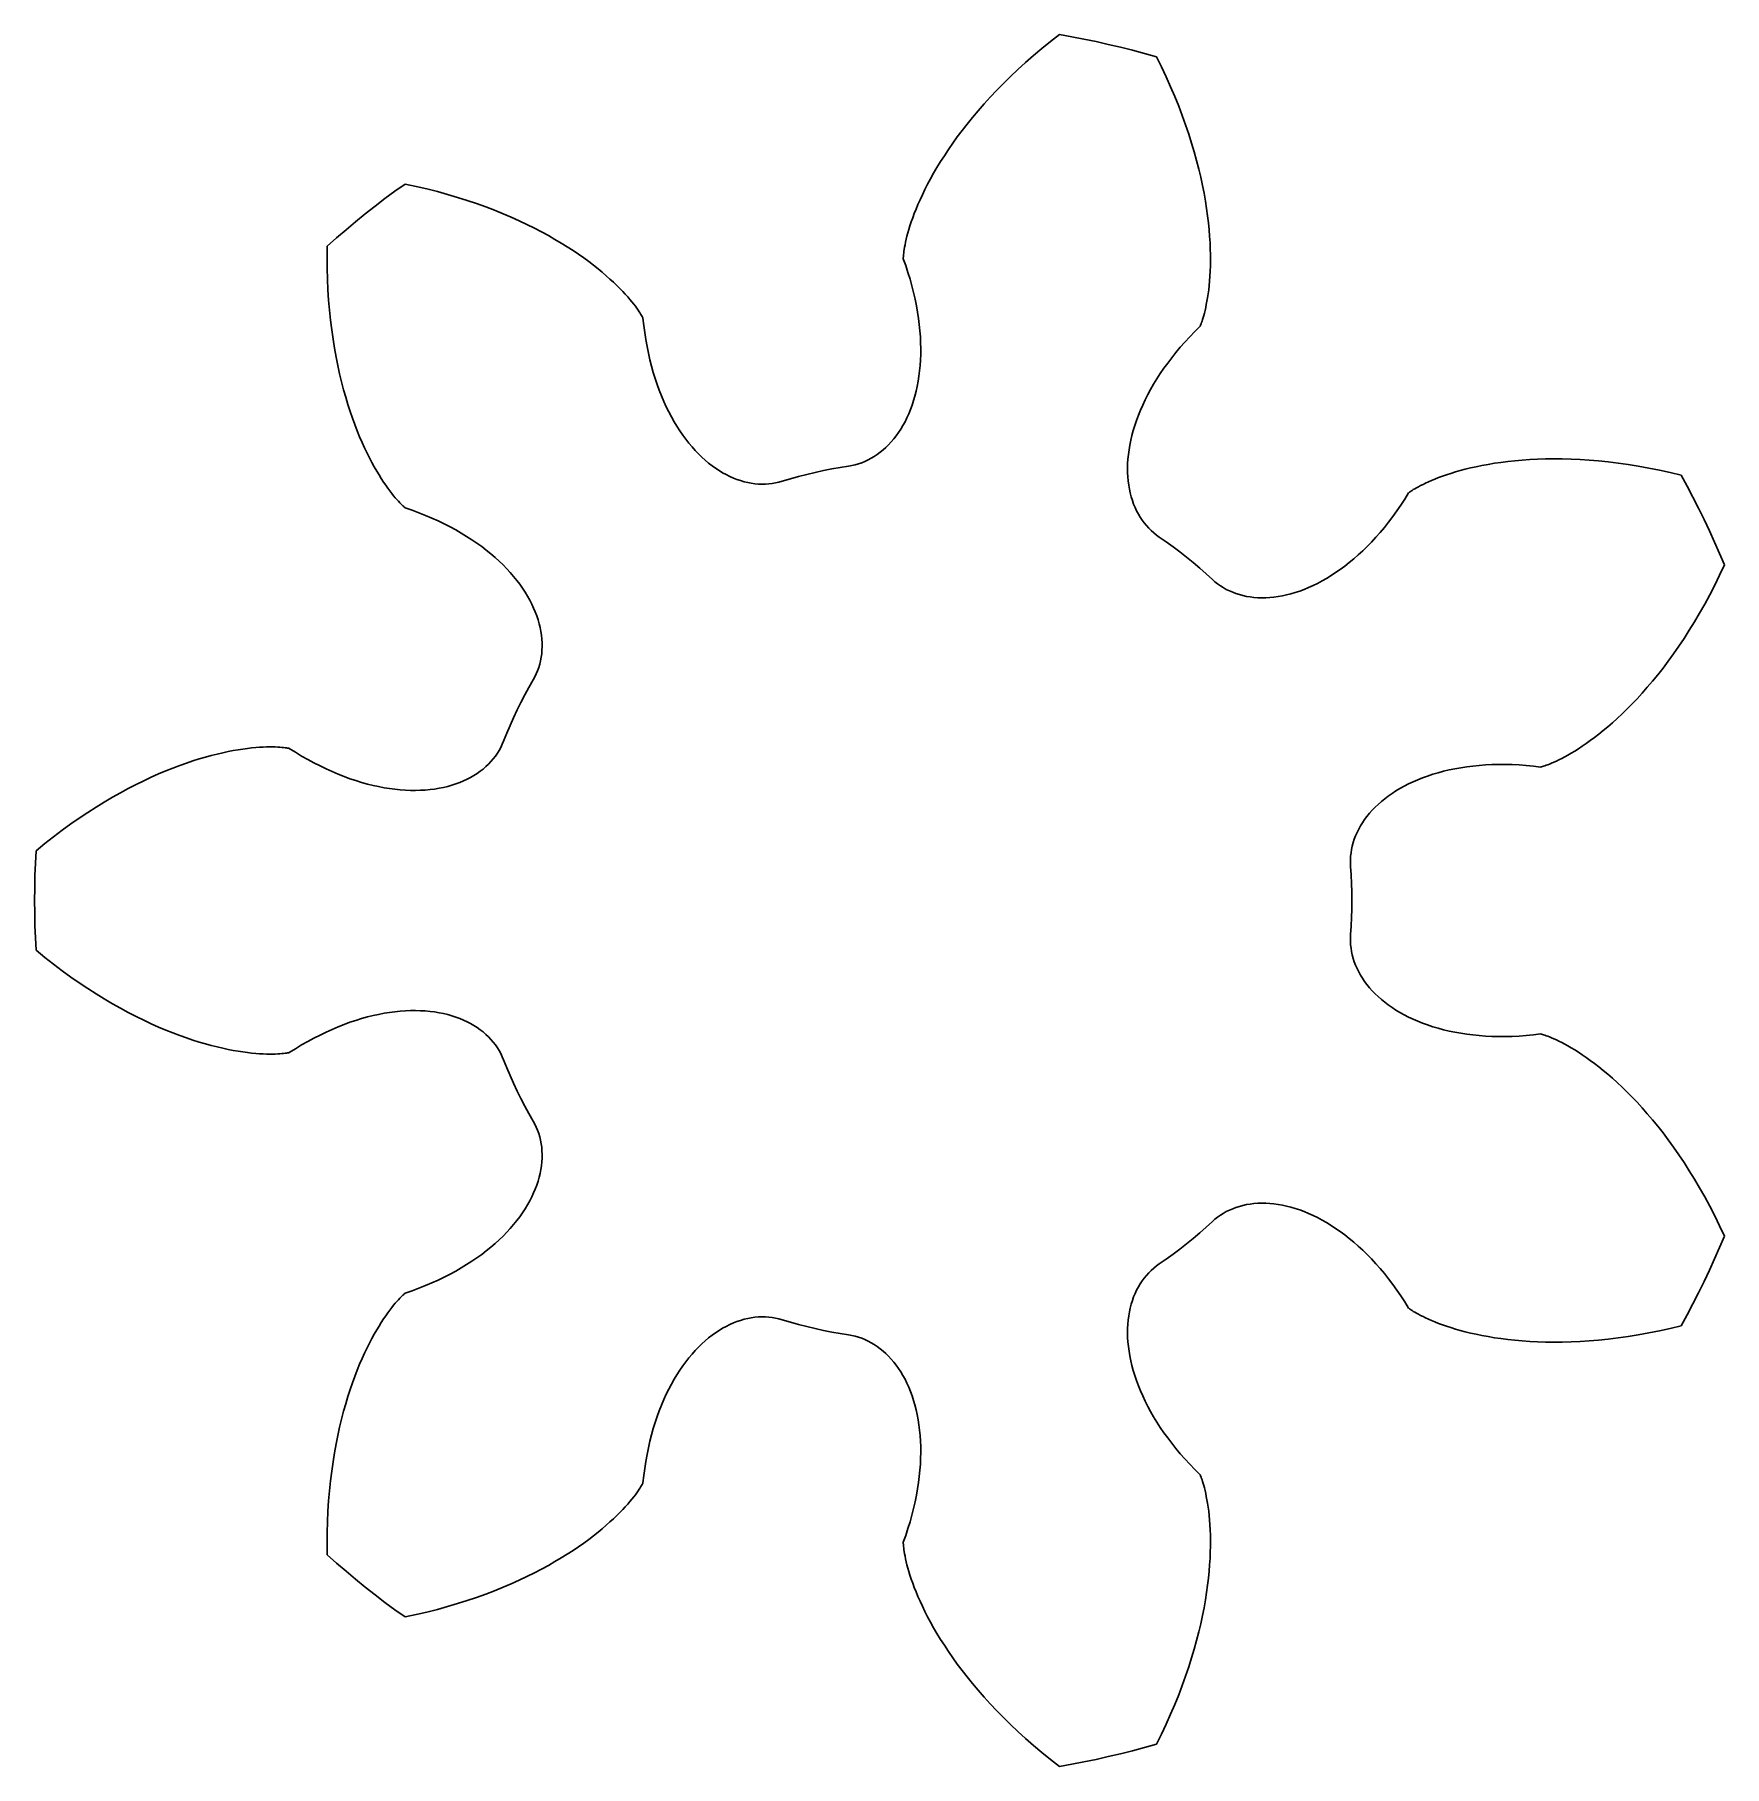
# Model space of a CAD drawing. Extents: x -0.25 to 0.231, y -0.246 to 0.246.
import ezdxf

# ---------------------------------------------------------------- set-up
doc = ezdxf.new("R2010")
doc.units = 0

msp = doc.modelspace()

# ---------------------------------------------------------------- linework, layer by layer
for p, q in [((0.04522, 0.24588), (0.04174, 0.24649)), ((0.04174, 0.24649), (0.04174, 0.24649)), ((0.03675, 0.24253), (0.03439, 0.24054)), ((0.0392, 0.24451), (0.03675, 0.24253)), ((0.04174, 0.24649), (0.0392, 0.24451)), ((0.0487, 0.24521), (0.04522, 0.24588)), ((0.05217, 0.2445), (0.0487, 0.24521)), ((0.05563, 0.24373), (0.05217, 0.2445)), ((0.05908, 0.24292), (0.05563, 0.24373)), ((0.05563, 0.24373), (0.05563, 0.24373)), ((0.06251, 0.24206), (0.05908, 0.24292)), ((0.06594, 0.24115), (0.06251, 0.24206)), ((0.03211, 0.23856), (0.02993, 0.23657)), ((0.03439, 0.24054), (0.03211, 0.23856)), ((0.06935, 0.24019), (0.06594, 0.24115)), ((0.07078, 0.23731), (0.06935, 0.24019)), ((0.06935, 0.24019), (0.06935, 0.24019)), ((0.07212, 0.23446), (0.07078, 0.23731)), ((0.02581, 0.23261), (0.02388, 0.23065)), ((0.02783, 0.23459), (0.02581, 0.23261)), ((0.02993, 0.23657), (0.02783, 0.23459)), ((0.07339, 0.23164), (0.07212, 0.23446)), ((0.02204, 0.2287), (0.02028, 0.22676)), ((0.02388, 0.23065), (0.02204, 0.2287)), ((0.07457, 0.22887), (0.07339, 0.23164)), ((0.07568, 0.22613), (0.07457, 0.22887)), ((0.01699, 0.22293), (0.01547, 0.22105)), ((0.01859, 0.22483), (0.01699, 0.22293)), ((0.02028, 0.22676), (0.01859, 0.22483)), ((0.07671, 0.22343), (0.07568, 0.22613)), ((0.07767, 0.22078), (0.07671, 0.22343)), ((0.01265, 0.21736), (0.01135, 0.21555)), ((0.01402, 0.21919), (0.01265, 0.21736)), ((0.01547, 0.22105), (0.01402, 0.21919)), ((0.07856, 0.21817), (0.07767, 0.22078)), ((0.07937, 0.21561), (0.07856, 0.21817)), ((0.00897, 0.21203), (0.00788, 0.21033)), ((0.01012, 0.21378), (0.00897, 0.21203)), ((0.01135, 0.21555), (0.01012, 0.21378)), ((0.08012, 0.2131), (0.07937, 0.21561)), ((0.0808, 0.21063), (0.08012, 0.2131)), ((0.00686, 0.20865), (0.00591, 0.20702)), ((0.00788, 0.21033), (0.00686, 0.20865)), ((0.08142, 0.20822), (0.0808, 0.21063)), ((0.08197, 0.20587), (0.08142, 0.20822)), ((-0.14455, 0.20397), (-0.14743, 0.2019)), ((-0.14141, 0.20329), (-0.14455, 0.20397)), ((-0.14455, 0.20397), (-0.14455, 0.20397)), ((-0.13834, 0.20257), (-0.14141, 0.20329)), ((-0.13535, 0.2018), (-0.13834, 0.20257)), ((0.00342, 0.20237), (0.00271, 0.20091)), ((0.00419, 0.20388), (0.00342, 0.20237)), ((0.00502, 0.20543), (0.00419, 0.20388)), ((0.00591, 0.20702), (0.00502, 0.20543)), ((0.08247, 0.20356), (0.08197, 0.20587)), ((0.08291, 0.20132), (0.08247, 0.20356)), ((-0.15309, 0.19765), (-0.15587, 0.19546)), ((-0.15027, 0.1998), (-0.15309, 0.19765)), ((-0.14743, 0.2019), (-0.15027, 0.1998)), ((-0.13244, 0.201), (-0.13535, 0.2018)), ((-0.12961, 0.20016), (-0.13244, 0.201)), ((-0.12686, 0.19928), (-0.12961, 0.20016)), ((-0.12419, 0.19838), (-0.12686, 0.19928)), ((-0.12159, 0.19744), (-0.12419, 0.19838)), ((-0.11908, 0.19648), (-0.12159, 0.19744)), ((0.00146, 0.19812), (0.00091, 0.19681)), ((0.00206, 0.19949), (0.00146, 0.19812)), ((0.00271, 0.20091), (0.00206, 0.19949)), ((0.0833, 0.19913), (0.08291, 0.20132)), ((0.08363, 0.197), (0.0833, 0.19913)), ((-0.15863, 0.19323), (-0.16135, 0.19096)), ((-0.15587, 0.19546), (-0.15863, 0.19323)), ((-0.15587, 0.19546), (-0.15587, 0.19546)), ((-0.11665, 0.1955), (-0.11908, 0.19648)), ((-0.1143, 0.1945), (-0.11665, 0.1955)), ((-0.11203, 0.19348), (-0.1143, 0.1945)), ((-0.10984, 0.19245), (-0.11203, 0.19348)), ((-0.10773, 0.1914), (-0.10984, 0.19245)), ((-0.00045, 0.19317), (-0.00081, 0.19207)), ((-0.00004, 0.19433), (-0.00045, 0.19317)), ((0.00041, 0.19554), (-0.00004, 0.19433)), ((0.00091, 0.19681), (0.00041, 0.19554)), ((0.08392, 0.19493), (0.08363, 0.197)), ((0.08416, 0.19292), (0.08392, 0.19493)), ((0.08435, 0.19097), (0.08416, 0.19292)), ((-0.16404, 0.18866), (-0.16669, 0.18632)), ((-0.16135, 0.19096), (-0.16404, 0.18866)), ((-0.1057, 0.19034), (-0.10773, 0.1914)), ((-0.10375, 0.18928), (-0.1057, 0.19034)), ((-0.10187, 0.18821), (-0.10375, 0.18928)), ((-0.10008, 0.18715), (-0.10187, 0.18821)), ((-0.00207, 0.18742), (-0.00222, 0.18668)), ((-0.00189, 0.18823), (-0.00207, 0.18742)), ((-0.00167, 0.1891), (-0.00189, 0.18823)), ((-0.00142, 0.19003), (-0.00167, 0.1891)), ((-0.00114, 0.19102), (-0.00142, 0.19003)), ((-0.00081, 0.19207), (-0.00114, 0.19102)), ((0.0845, 0.18908), (0.08435, 0.19097)), ((0.08461, 0.18726), (0.0845, 0.18908)), ((-0.16669, 0.18632), (-0.16673, 0.1831)), ((-0.16673, 0.1831), (-0.16671, 0.17995)), ((-0.16669, 0.18632), (-0.16669, 0.18632)), ((-0.09836, 0.18608), (-0.10008, 0.18715)), ((-0.09671, 0.18501), (-0.09836, 0.18608)), ((-0.09515, 0.18396), (-0.09671, 0.18501)), ((-0.09365, 0.18291), (-0.09515, 0.18396)), ((-0.09223, 0.18187), (-0.09365, 0.18291)), ((-0.0027, 0.18323), (-0.00272, 0.183)), ((-0.00272, 0.183), (-0.00272, 0.18283)), ((-0.00272, 0.18283), (-0.00272, 0.18273)), ((-0.00272, 0.18273), (-0.00272, 0.1827)), ((-0.00272, 0.1827), (-0.00272, 0.1827)), ((-0.00272, 0.1827), (-0.00203, 0.18073)), ((-0.00268, 0.18353), (-0.0027, 0.18323)), ((-0.00265, 0.18389), (-0.00268, 0.18353)), ((-0.0026, 0.18432), (-0.00265, 0.18389)), ((-0.00254, 0.18481), (-0.0026, 0.18432)), ((-0.00246, 0.18537), (-0.00254, 0.18481)), ((-0.00235, 0.18599), (-0.00246, 0.18537)), ((-0.00222, 0.18668), (-0.00235, 0.18599)), ((0.08468, 0.1855), (0.08461, 0.18726)), ((0.08472, 0.18381), (0.08468, 0.1855)), ((0.08473, 0.18219), (0.08472, 0.18381)), ((-0.16671, 0.17995), (-0.16663, 0.17686)), ((-0.09089, 0.18084), (-0.09223, 0.18187)), ((-0.08961, 0.17983), (-0.09089, 0.18084)), ((-0.08841, 0.17884), (-0.08961, 0.17983)), ((-0.08728, 0.17787), (-0.08841, 0.17884)), ((-0.08621, 0.17692), (-0.08728, 0.17787)), ((-0.00203, 0.18073), (-0.00138, 0.17878)), ((-0.00138, 0.17878), (-0.0008, 0.17685)), ((0.08447, 0.17635), (0.08457, 0.17771)), ((0.08457, 0.17771), (0.08465, 0.17913)), ((0.08465, 0.17913), (0.0847, 0.18063)), ((0.0847, 0.18063), (0.08473, 0.18219)), ((-0.16663, 0.17686), (-0.16649, 0.17384)), ((-0.16649, 0.17384), (-0.1663, 0.1709)), ((-0.08521, 0.176), (-0.08621, 0.17692)), ((-0.08428, 0.1751), (-0.08521, 0.176)), ((-0.08341, 0.17423), (-0.08428, 0.1751)), ((-0.0826, 0.1734), (-0.08341, 0.17423)), ((-0.08186, 0.1726), (-0.0826, 0.1734)), ((-0.08117, 0.17183), (-0.08186, 0.1726)), ((-0.0008, 0.17685), (-0.00026, 0.17494)), ((-0.00026, 0.17494), (0.00022, 0.17305)), ((0.00022, 0.17305), (0.00064, 0.17118)), ((0.0839, 0.17161), (0.08407, 0.17269)), ((0.08407, 0.17269), (0.08422, 0.17384)), ((0.08422, 0.17384), (0.08435, 0.17506)), ((0.08435, 0.17506), (0.08447, 0.17635)), ((-0.1663, 0.1709), (-0.16606, 0.16802)), ((-0.16606, 0.16802), (-0.16577, 0.16521)), ((-0.08054, 0.1711), (-0.08117, 0.17183)), ((-0.07997, 0.17041), (-0.08054, 0.1711)), ((-0.07946, 0.16976), (-0.07997, 0.17041)), ((-0.07899, 0.16915), (-0.07946, 0.16976)), ((-0.07858, 0.16859), (-0.07899, 0.16915)), ((-0.07822, 0.16808), (-0.07858, 0.16859)), ((-0.0779, 0.16761), (-0.07822, 0.16808)), ((0.00064, 0.17118), (0.00102, 0.16933)), ((0.00102, 0.16933), (0.00134, 0.16751)), ((0.083, 0.16722), (0.08318, 0.16797)), ((0.08318, 0.16797), (0.08337, 0.16877)), ((0.08337, 0.16877), (0.08355, 0.16965)), ((0.08355, 0.16965), (0.08373, 0.1706)), ((0.08373, 0.1706), (0.0839, 0.17161)), ((-0.16577, 0.16521), (-0.16544, 0.16248)), ((-0.07763, 0.16719), (-0.0779, 0.16761)), ((-0.0774, 0.16683), (-0.07763, 0.16719)), ((-0.07721, 0.16652), (-0.0774, 0.16683)), ((-0.07706, 0.16626), (-0.07721, 0.16652)), ((-0.07695, 0.16605), (-0.07706, 0.16626)), ((-0.07687, 0.16591), (-0.07695, 0.16605)), ((-0.07683, 0.16582), (-0.07687, 0.16591)), ((-0.07682, 0.16579), (-0.07683, 0.16582)), ((-0.07659, 0.16371), (-0.07682, 0.16579)), ((-0.07682, 0.16579), (-0.07682, 0.16579)), ((-0.07632, 0.16168), (-0.07659, 0.16371)), ((0.00134, 0.16751), (0.00162, 0.1657)), ((0.00162, 0.1657), (0.00184, 0.16393)), ((0.00184, 0.16393), (0.00202, 0.16218)), ((0.08024, 0.16196), (0.08172, 0.16342)), ((0.08172, 0.16342), (0.08174, 0.16345)), ((0.08172, 0.16342), (0.08172, 0.16342)), ((0.08174, 0.16345), (0.08178, 0.16354)), ((0.08178, 0.16354), (0.08185, 0.1637)), ((0.08185, 0.1637), (0.08194, 0.16391)), ((0.08194, 0.16391), (0.08205, 0.16419)), ((0.08205, 0.16419), (0.08217, 0.16453)), ((0.08217, 0.16453), (0.08232, 0.16494)), ((0.08232, 0.16494), (0.08248, 0.16541)), ((0.08248, 0.16541), (0.08264, 0.16595)), ((0.08264, 0.16595), (0.08282, 0.16655)), ((0.08282, 0.16655), (0.083, 0.16722)), ((-0.16544, 0.16248), (-0.16506, 0.15982)), ((-0.16506, 0.15982), (-0.16464, 0.15723)), ((-0.07601, 0.15969), (-0.07632, 0.16168)), ((-0.07567, 0.15773), (-0.07601, 0.15969)), ((0.00202, 0.16218), (0.00214, 0.16046)), ((0.00214, 0.16046), (0.00222, 0.15877)), ((0.00222, 0.15877), (0.00226, 0.1571)), ((0.07614, 0.1575), (0.07745, 0.15899)), ((0.07745, 0.15899), (0.07882, 0.16048)), ((0.07882, 0.16048), (0.08024, 0.16196)), ((-0.16464, 0.15723), (-0.16419, 0.15472)), ((-0.16419, 0.15472), (-0.1637, 0.15228)), ((-0.07528, 0.15582), (-0.07567, 0.15773)), ((-0.07485, 0.15395), (-0.07528, 0.15582)), ((-0.07439, 0.15212), (-0.07485, 0.15395)), ((0.00219, 0.15387), (0.00209, 0.1523)), ((0.00224, 0.15547), (0.00219, 0.15387)), ((0.00226, 0.1571), (0.00224, 0.15547)), ((0.07147, 0.1515), (0.07255, 0.153)), ((0.07255, 0.153), (0.07369, 0.15451)), ((0.07369, 0.15451), (0.07489, 0.15601)), ((0.07489, 0.15601), (0.07614, 0.1575)), ((-0.1637, 0.15228), (-0.16318, 0.14991)), ((-0.16318, 0.14991), (-0.16263, 0.14762)), ((-0.07389, 0.15033), (-0.07439, 0.15212)), ((-0.07335, 0.14859), (-0.07389, 0.15033)), ((-0.07278, 0.1469), (-0.07335, 0.14859)), ((0.00175, 0.14926), (0.00153, 0.1478)), ((0.00194, 0.15076), (0.00175, 0.14926)), ((0.00209, 0.1523), (0.00194, 0.15076)), ((0.06855, 0.14699), (0.06947, 0.14849)), ((0.06947, 0.14849), (0.07044, 0.15)), ((0.07044, 0.15), (0.07147, 0.1515)), ((-0.16263, 0.14762), (-0.16205, 0.14541)), ((-0.16205, 0.14541), (-0.16145, 0.14327)), ((-0.16145, 0.14327), (-0.16083, 0.1412)), ((-0.07218, 0.14525), (-0.07278, 0.1469)), ((-0.07155, 0.14364), (-0.07218, 0.14525)), ((-0.07089, 0.14208), (-0.07155, 0.14364)), ((0.00061, 0.14361), (0.00022, 0.1423)), ((0.00095, 0.14497), (0.00061, 0.14361)), ((0.00126, 0.14637), (0.00095, 0.14497)), ((0.00153, 0.1478), (0.00126, 0.14637)), ((0.06613, 0.14252), (0.06688, 0.14401)), ((0.06688, 0.14401), (0.06769, 0.1455)), ((0.06769, 0.1455), (0.06855, 0.14699)), ((-0.16083, 0.1412), (-0.16018, 0.13921)), ((-0.16018, 0.13921), (-0.15953, 0.1373)), ((-0.0702, 0.14057), (-0.07089, 0.14208)), ((-0.06948, 0.1391), (-0.0702, 0.14057)), ((-0.06873, 0.13768), (-0.06948, 0.1391)), ((-0.00114, 0.13858), (-0.00166, 0.13742)), ((-0.00065, 0.13978), (-0.00114, 0.13858)), ((-0.00019, 0.14102), (-0.00065, 0.13978)), ((0.00022, 0.1423), (-0.00019, 0.14102)), ((0.06367, 0.13668), (0.0642, 0.13812)), ((0.0642, 0.13812), (0.06479, 0.13958)), ((0.06479, 0.13958), (0.06543, 0.14105)), ((0.06543, 0.14105), (0.06613, 0.14252)), ((-0.15953, 0.1373), (-0.15885, 0.13546)), ((-0.15885, 0.13546), (-0.15817, 0.13369)), ((-0.15817, 0.13369), (-0.15748, 0.13201)), ((-0.06796, 0.13631), (-0.06873, 0.13768)), ((-0.06716, 0.13499), (-0.06796, 0.13631)), ((-0.06634, 0.13372), (-0.06716, 0.13499)), ((-0.0655, 0.1325), (-0.06634, 0.13372)), ((-0.00405, 0.13322), (-0.00473, 0.13227)), ((-0.00341, 0.1342), (-0.00405, 0.13322)), ((-0.0028, 0.13523), (-0.00341, 0.1342)), ((-0.00221, 0.1363), (-0.0028, 0.13523)), ((-0.00166, 0.13742), (-0.00221, 0.1363)), ((0.06237, 0.13242), (0.06275, 0.13382)), ((0.06275, 0.13382), (0.06318, 0.13524)), ((0.06318, 0.13524), (0.06367, 0.13668)), ((-0.15748, 0.13201), (-0.15678, 0.13039)), ((-0.15678, 0.13039), (-0.15608, 0.12885)), ((-0.15608, 0.12885), (-0.15538, 0.12738)), ((-0.06464, 0.13132), (-0.0655, 0.1325)), ((-0.06376, 0.1302), (-0.06464, 0.13132)), ((-0.06286, 0.12913), (-0.06376, 0.1302)), ((-0.06194, 0.12811), (-0.06286, 0.12913)), ((-0.00846, 0.12825), (-0.00927, 0.12759)), ((-0.00767, 0.12896), (-0.00846, 0.12825)), ((-0.0069, 0.12972), (-0.00767, 0.12896)), ((-0.00615, 0.13053), (-0.0069, 0.12972)), ((-0.00542, 0.13138), (-0.00615, 0.13053)), ((-0.00473, 0.13227), (-0.00542, 0.13138)), ((0.06136, 0.12697), (0.06154, 0.1283)), ((0.06154, 0.1283), (0.06176, 0.12966)), ((0.06176, 0.12966), (0.06204, 0.13103)), ((0.06204, 0.13103), (0.06237, 0.13242)), ((-0.15538, 0.12738), (-0.15468, 0.12599)), ((-0.15468, 0.12599), (-0.15399, 0.12467)), ((-0.15399, 0.12467), (-0.1533, 0.12342)), ((-0.1533, 0.12342), (-0.15262, 0.12224)), ((-0.06101, 0.12714), (-0.06194, 0.12811)), ((-0.06006, 0.12622), (-0.06101, 0.12714)), ((-0.0591, 0.12535), (-0.06006, 0.12622)), ((-0.05813, 0.12453), (-0.0591, 0.12535)), ((-0.05715, 0.12377), (-0.05813, 0.12453)), ((-0.05616, 0.12305), (-0.05715, 0.12377)), ((-0.02069, 0.12328), (-0.02307, 0.12285)), ((-0.0183, 0.12365), (-0.02069, 0.12328)), ((-0.01734, 0.12382), (-0.0183, 0.12365)), ((-0.0183, 0.12365), (-0.0183, 0.12365)), ((-0.01639, 0.12404), (-0.01734, 0.12382)), ((-0.01546, 0.12431), (-0.01639, 0.12404)), ((-0.01453, 0.12463), (-0.01546, 0.12431)), ((-0.01362, 0.125), (-0.01453, 0.12463)), ((-0.01271, 0.12542), (-0.01362, 0.125)), ((-0.01183, 0.12589), (-0.01271, 0.12542)), ((-0.01096, 0.12641), (-0.01183, 0.12589)), ((-0.01011, 0.12697), (-0.01096, 0.12641)), ((-0.00927, 0.12759), (-0.01011, 0.12697)), ((0.06112, 0.12309), (0.06115, 0.12436)), ((0.06115, 0.12436), (0.06123, 0.12565)), ((0.06123, 0.12565), (0.06136, 0.12697)), ((0.16035, 0.1235), (0.15877, 0.12314)), ((0.16201, 0.12384), (0.16035, 0.1235)), ((0.16374, 0.12416), (0.16201, 0.12384)), ((0.16554, 0.12446), (0.16374, 0.12416)), ((0.16741, 0.12473), (0.16554, 0.12446)), ((0.16935, 0.12497), (0.16741, 0.12473)), ((0.17137, 0.12519), (0.16935, 0.12497)), ((0.17345, 0.12537), (0.17137, 0.12519)), ((0.1756, 0.12552), (0.17345, 0.12537)), ((0.17782, 0.12563), (0.1756, 0.12552)), ((0.18011, 0.1257), (0.17782, 0.12563)), ((0.18246, 0.12573), (0.18011, 0.1257)), ((0.18489, 0.12571), (0.18246, 0.12573)), ((0.18737, 0.12564), (0.18489, 0.12571)), ((0.18993, 0.12553), (0.18737, 0.12564)), ((0.19254, 0.12536), (0.18993, 0.12553)), ((0.19522, 0.12513), (0.19254, 0.12536)), ((0.19796, 0.12485), (0.19522, 0.12513)), ((0.20076, 0.12451), (0.19796, 0.12485)), ((0.20362, 0.1241), (0.20076, 0.12451)), ((0.20653, 0.12363), (0.20362, 0.1241)), ((0.2095, 0.12309), (0.20653, 0.12363)), ((-0.15262, 0.12224), (-0.15196, 0.12113)), ((-0.15196, 0.12113), (-0.15131, 0.12009)), ((-0.15131, 0.12009), (-0.15067, 0.11912)), ((-0.15067, 0.11912), (-0.15005, 0.11821)), ((-0.05515, 0.12239), (-0.05616, 0.12305)), ((-0.05415, 0.12178), (-0.05515, 0.12239)), ((-0.05313, 0.12123), (-0.05415, 0.12178)), ((-0.05212, 0.12072), (-0.05313, 0.12123)), ((-0.05109, 0.12027), (-0.05212, 0.12072)), ((-0.05007, 0.11987), (-0.05109, 0.12027)), ((-0.04905, 0.11952), (-0.05007, 0.11987)), ((-0.04802, 0.11922), (-0.04905, 0.11952)), ((-0.047, 0.11898), (-0.04802, 0.11922)), ((-0.04598, 0.11878), (-0.047, 0.11898)), ((-0.04497, 0.11864), (-0.04598, 0.11878)), ((-0.04396, 0.11855), (-0.04497, 0.11864)), ((-0.04296, 0.11851), (-0.04396, 0.11855)), ((-0.04197, 0.11853), (-0.04296, 0.11851)), ((-0.04098, 0.11859), (-0.04197, 0.11853)), ((-0.04001, 0.1187), (-0.04098, 0.11859)), ((-0.03905, 0.11887), (-0.04001, 0.1187)), ((-0.0381, 0.11908), (-0.03905, 0.11887)), ((-0.03716, 0.11935), (-0.0381, 0.11908)), ((-0.03485, 0.12005), (-0.03716, 0.11935)), ((-0.03716, 0.11935), (-0.03716, 0.11935)), ((-0.03251, 0.1207), (-0.03485, 0.12005)), ((-0.03017, 0.1213), (-0.03251, 0.1207)), ((-0.02782, 0.12187), (-0.03017, 0.1213)), ((-0.02545, 0.12238), (-0.02782, 0.12187)), ((-0.02782, 0.12187), (-0.02782, 0.12187)), ((-0.02307, 0.12285), (-0.02545, 0.12238)), ((0.06113, 0.12185), (0.06112, 0.12309)), ((0.06119, 0.12063), (0.06113, 0.12185)), ((0.0613, 0.11943), (0.06119, 0.12063)), ((0.06145, 0.11826), (0.0613, 0.11943)), ((0.14524, 0.11847), (0.14456, 0.11813)), ((0.14599, 0.11884), (0.14524, 0.11847)), ((0.1468, 0.11921), (0.14599, 0.11884)), ((0.14769, 0.11959), (0.1468, 0.11921)), ((0.14864, 0.11999), (0.14769, 0.11959)), ((0.14966, 0.12039), (0.14864, 0.11999)), ((0.15075, 0.12079), (0.14966, 0.12039)), ((0.1519, 0.12119), (0.15075, 0.12079)), ((0.15313, 0.1216), (0.1519, 0.12119)), ((0.15444, 0.122), (0.15313, 0.1216)), ((0.15581, 0.12239), (0.15444, 0.122)), ((0.15725, 0.12277), (0.15581, 0.12239)), ((0.15877, 0.12314), (0.15725, 0.12277)), ((0.21253, 0.12249), (0.2095, 0.12309)), ((0.21561, 0.12181), (0.21253, 0.12249)), ((0.21874, 0.12105), (0.21561, 0.12181)), ((0.22043, 0.11794), (0.21874, 0.12105)), ((0.21874, 0.12105), (0.21874, 0.12105)), ((-0.15005, 0.11821), (-0.14946, 0.11737)), ((-0.14946, 0.11737), (-0.14889, 0.1166)), ((-0.14889, 0.1166), (-0.14834, 0.11589)), ((-0.14834, 0.11589), (-0.14782, 0.11524)), ((-0.14782, 0.11524), (-0.14734, 0.11465)), ((-0.14734, 0.11465), (-0.14688, 0.11412)), ((-0.14688, 0.11412), (-0.14646, 0.11366)), ((-0.14646, 0.11366), (-0.14608, 0.11324)), ((0.06165, 0.11712), (0.06145, 0.11826)), ((0.06189, 0.11601), (0.06165, 0.11712)), ((0.06217, 0.11493), (0.06189, 0.11601)), ((0.0625, 0.11388), (0.06217, 0.11493)), ((0.06286, 0.11287), (0.0625, 0.11388)), ((0.14004, 0.11427), (0.13892, 0.11255)), ((0.14114, 0.11604), (0.14004, 0.11427)), ((0.14117, 0.11606), (0.14114, 0.11604)), ((0.14114, 0.11604), (0.14114, 0.11604)), ((0.14125, 0.11612), (0.14117, 0.11606)), ((0.14138, 0.11622), (0.14125, 0.11612)), ((0.14157, 0.11636), (0.14138, 0.11622)), ((0.14181, 0.11652), (0.14157, 0.11636)), ((0.14212, 0.11673), (0.14181, 0.11652)), ((0.14248, 0.11696), (0.14212, 0.11673)), ((0.14291, 0.11721), (0.14248, 0.11696)), ((0.1434, 0.1175), (0.14291, 0.11721)), ((0.14395, 0.1178), (0.1434, 0.1175)), ((0.14456, 0.11813), (0.14395, 0.1178)), ((0.22208, 0.11481), (0.22043, 0.11794)), ((0.22368, 0.11165), (0.22208, 0.11481)), ((-0.14608, 0.11324), (-0.14573, 0.11289)), ((-0.14573, 0.11289), (-0.14542, 0.11258)), ((-0.14542, 0.11258), (-0.14516, 0.11233)), ((-0.14516, 0.11233), (-0.14494, 0.11213)), ((-0.14494, 0.11213), (-0.14477, 0.11197)), ((-0.14477, 0.11197), (-0.14464, 0.11186)), ((-0.14464, 0.11186), (-0.14456, 0.1118)), ((-0.14456, 0.1118), (-0.14454, 0.11178)), ((-0.14454, 0.11178), (-0.14454, 0.11178)), ((-0.14454, 0.11178), (-0.14257, 0.1111)), ((-0.14257, 0.1111), (-0.14064, 0.11039)), ((-0.14064, 0.11039), (-0.13877, 0.10964)), ((-0.13877, 0.10964), (-0.13694, 0.10887)), ((-0.13694, 0.10887), (-0.13516, 0.10806)), ((0.06327, 0.11188), (0.06286, 0.11287)), ((0.06371, 0.11093), (0.06327, 0.11188)), ((0.0642, 0.11001), (0.06371, 0.11093)), ((0.06472, 0.10913), (0.0642, 0.11001)), ((0.06528, 0.10829), (0.06472, 0.10913)), ((0.13661, 0.10928), (0.13543, 0.10773)), ((0.13777, 0.11089), (0.13661, 0.10928)), ((0.13892, 0.11255), (0.13777, 0.11089)), ((0.22524, 0.10847), (0.22368, 0.11165)), ((0.22676, 0.10527), (0.22524, 0.10847)), ((0.22524, 0.10847), (0.22524, 0.10847)), ((-0.13516, 0.10806), (-0.13343, 0.10723)), ((-0.13343, 0.10723), (-0.13175, 0.10637)), ((-0.13175, 0.10637), (-0.13012, 0.10549)), ((-0.13012, 0.10549), (-0.12855, 0.10458)), ((-0.12855, 0.10458), (-0.12702, 0.10365)), ((-0.12702, 0.10365), (-0.12554, 0.10269)), ((0.06587, 0.10748), (0.06528, 0.10829)), ((0.0665, 0.10671), (0.06587, 0.10748)), ((0.06717, 0.10598), (0.0665, 0.10671)), ((0.06786, 0.10529), (0.06717, 0.10598)), ((0.06859, 0.10464), (0.06786, 0.10529)), ((0.06935, 0.10403), (0.06859, 0.10464)), ((0.07014, 0.10347), (0.06935, 0.10403)), ((0.13302, 0.10478), (0.1318, 0.10339)), ((0.13423, 0.10623), (0.13302, 0.10478)), ((0.13543, 0.10773), (0.13423, 0.10623)), ((0.22822, 0.10205), (0.22676, 0.10527)), ((-0.12554, 0.10269), (-0.12412, 0.10172)), ((-0.12412, 0.10172), (-0.12274, 0.10073)), ((-0.12274, 0.10073), (-0.12142, 0.09972)), ((-0.12142, 0.09972), (-0.12015, 0.09869)), ((-0.12015, 0.09869), (-0.11894, 0.09765)), ((0.07213, 0.10209), (0.07014, 0.10347)), ((0.07014, 0.10347), (0.07014, 0.10347)), ((0.07409, 0.10067), (0.07213, 0.10209)), ((0.07603, 0.09922), (0.07409, 0.10067)), ((0.07794, 0.09773), (0.07603, 0.09922)), ((0.12806, 0.09954), (0.12679, 0.09837)), ((0.12931, 0.10077), (0.12806, 0.09954)), ((0.13056, 0.10205), (0.12931, 0.10077)), ((0.1318, 0.10339), (0.13056, 0.10205)), ((0.22965, 0.0988), (0.22822, 0.10205)), ((0.23102, 0.09554), (0.22965, 0.0988)), ((-0.11894, 0.09765), (-0.11777, 0.09659)), ((-0.11777, 0.09659), (-0.11666, 0.09552)), ((-0.11666, 0.09552), (-0.1156, 0.09444)), ((-0.1156, 0.09444), (-0.1146, 0.09334)), ((0.07981, 0.0962), (0.07794, 0.09773)), ((0.07794, 0.09773), (0.07794, 0.09773)), ((0.08166, 0.09464), (0.07981, 0.0962)), ((0.08348, 0.09304), (0.08166, 0.09464)), ((0.12166, 0.09423), (0.12037, 0.09333)), ((0.12295, 0.09518), (0.12166, 0.09423)), ((0.12424, 0.09619), (0.12295, 0.09518)), ((0.12551, 0.09725), (0.12424, 0.09619)), ((0.12679, 0.09837), (0.12551, 0.09725)), ((0.22966, 0.09262), (0.23102, 0.09554)), ((0.23102, 0.09554), (0.23102, 0.09554)), ((-0.1146, 0.09334), (-0.11365, 0.09224)), ((-0.11365, 0.09224), (-0.11275, 0.09113)), ((-0.11275, 0.09113), (-0.1119, 0.09002)), ((-0.1119, 0.09002), (-0.11111, 0.0889)), ((-0.11111, 0.0889), (-0.11037, 0.08777)), ((0.08527, 0.0914), (0.08348, 0.09304)), ((0.08599, 0.09076), (0.08527, 0.0914)), ((0.08527, 0.0914), (0.08527, 0.0914)), ((0.08676, 0.09016), (0.08599, 0.09076)), ((0.08755, 0.08959), (0.08676, 0.09016)), ((0.08838, 0.08906), (0.08755, 0.08959)), ((0.08924, 0.08858), (0.08838, 0.08906)), ((0.11266, 0.08907), (0.11139, 0.08854)), ((0.11394, 0.08964), (0.11266, 0.08907)), ((0.11522, 0.09027), (0.11394, 0.08964)), ((0.1165, 0.09096), (0.11522, 0.09027)), ((0.11779, 0.09169), (0.1165, 0.09096)), ((0.11908, 0.09248), (0.11779, 0.09169)), ((0.12037, 0.09333), (0.11908, 0.09248)), ((0.22686, 0.08705), (0.22827, 0.08979)), ((0.22827, 0.08979), (0.22966, 0.09262)), ((-0.11037, 0.08777), (-0.10969, 0.08664)), ((-0.10969, 0.08664), (-0.10905, 0.08551)), ((-0.10905, 0.08551), (-0.10847, 0.08438)), ((-0.10847, 0.08438), (-0.10795, 0.08326)), ((0.09013, 0.08814), (0.08924, 0.08858)), ((0.09105, 0.08774), (0.09013, 0.08814)), ((0.09199, 0.08738), (0.09105, 0.08774)), ((0.09297, 0.08707), (0.09199, 0.08738)), ((0.09397, 0.0868), (0.09297, 0.08707)), ((0.095, 0.08658), (0.09397, 0.0868)), ((0.09605, 0.0864), (0.095, 0.08658)), ((0.09712, 0.08627), (0.09605, 0.0864)), ((0.09822, 0.08619), (0.09712, 0.08627)), ((0.09933, 0.08615), (0.09822, 0.08619)), ((0.10047, 0.08617), (0.09933, 0.08615)), ((0.10162, 0.08623), (0.10047, 0.08617)), ((0.1028, 0.08634), (0.10162, 0.08623)), ((0.10398, 0.0865), (0.1028, 0.08634)), ((0.10519, 0.08671), (0.10398, 0.0865)), ((0.10641, 0.08698), (0.10519, 0.08671)), ((0.10764, 0.08729), (0.10641, 0.08698)), ((0.10888, 0.08766), (0.10764, 0.08729)), ((0.11013, 0.08807), (0.10888, 0.08766)), ((0.11139, 0.08854), (0.11013, 0.08807)), ((0.22398, 0.08182), (0.22543, 0.08439)), ((0.22543, 0.08439), (0.22686, 0.08705)), ((-0.10795, 0.08326), (-0.10747, 0.08213)), ((-0.10747, 0.08213), (-0.10705, 0.08101)), ((-0.10705, 0.08101), (-0.10668, 0.07989)), ((-0.10668, 0.07989), (-0.10636, 0.07878)), ((0.22104, 0.07693), (0.22252, 0.07933)), ((0.22252, 0.07933), (0.22398, 0.08182)), ((-0.10636, 0.07878), (-0.1061, 0.07767)), ((-0.1061, 0.07767), (-0.10588, 0.07658)), ((-0.10588, 0.07658), (-0.10572, 0.07549)), ((-0.10572, 0.07549), (-0.10561, 0.07441)), ((-0.10561, 0.07441), (-0.10555, 0.07335)), ((0.21806, 0.07238), (0.21955, 0.07461)), ((0.21955, 0.07461), (0.22104, 0.07693)), ((-0.1058, 0.06924), (-0.10598, 0.06826)), ((-0.10566, 0.07024), (-0.1058, 0.06924)), ((-0.10557, 0.07126), (-0.10566, 0.07024)), ((-0.10553, 0.0723), (-0.10557, 0.07126)), ((-0.10555, 0.07335), (-0.10553, 0.0723)), ((0.21506, 0.06816), (0.21656, 0.07023)), ((0.21656, 0.07023), (0.21806, 0.07238)), ((-0.1072, 0.06452), (-0.10762, 0.06364)), ((-0.10683, 0.06542), (-0.1072, 0.06452)), ((-0.1065, 0.06634), (-0.10683, 0.06542)), ((-0.10622, 0.06729), (-0.1065, 0.06634)), ((-0.10598, 0.06826), (-0.10622, 0.06729)), ((0.21057, 0.06244), (0.21206, 0.06427)), ((0.21206, 0.06427), (0.21356, 0.06617)), ((0.21356, 0.06617), (0.21506, 0.06816)), ((-0.10928, 0.06068), (-0.11044, 0.05856)), ((-0.10809, 0.06279), (-0.10928, 0.06068)), ((-0.10762, 0.06364), (-0.10809, 0.06279)), ((-0.10809, 0.06279), (-0.10809, 0.06279)), ((0.20762, 0.05903), (0.20909, 0.0607)), ((0.20909, 0.0607), (0.21057, 0.06244)), ((-0.11262, 0.05424), (-0.11365, 0.05204)), ((-0.11155, 0.05641), (-0.11262, 0.05424)), ((-0.11262, 0.05424), (-0.11262, 0.05424)), ((-0.11044, 0.05856), (-0.11155, 0.05641)), ((0.2019, 0.05312), (0.2033, 0.05449)), ((0.2033, 0.05449), (0.20472, 0.05592)), ((0.20472, 0.05592), (0.20616, 0.05744)), ((0.20616, 0.05744), (0.20762, 0.05903)), ((-0.11464, 0.04983), (-0.11558, 0.0476)), ((-0.11365, 0.05204), (-0.11464, 0.04983)), ((0.19653, 0.04837), (0.19783, 0.04945)), ((0.19783, 0.04945), (0.19916, 0.0506)), ((0.19916, 0.0506), (0.20052, 0.05183)), ((0.20052, 0.05183), (0.2019, 0.05312)), ((-0.11686, 0.04446), (-0.11728, 0.04358)), ((-0.11648, 0.04536), (-0.11686, 0.04446)), ((-0.11558, 0.0476), (-0.11648, 0.04536)), ((-0.11648, 0.04536), (-0.11648, 0.04536)), ((0.19055, 0.04391), (0.19167, 0.04468)), ((0.19167, 0.04468), (0.19283, 0.04551)), ((0.19283, 0.04551), (0.19403, 0.0464)), ((0.19403, 0.0464), (0.19526, 0.04735)), ((0.19526, 0.04735), (0.19653, 0.04837)), ((-0.20495, 0.03974), (-0.20681, 0.03912)), ((-0.20315, 0.04031), (-0.20495, 0.03974)), ((-0.20139, 0.04082), (-0.20315, 0.04031)), ((-0.1997, 0.04128), (-0.20139, 0.04082)), ((-0.19806, 0.04169), (-0.1997, 0.04128)), ((-0.19647, 0.04206), (-0.19806, 0.04169)), ((-0.19495, 0.04238), (-0.19647, 0.04206)), ((-0.19348, 0.04267), (-0.19495, 0.04238)), ((-0.19207, 0.04291), (-0.19348, 0.04267)), ((-0.19073, 0.04311), (-0.19207, 0.04291)), ((-0.18945, 0.04328), (-0.19073, 0.04311)), ((-0.18823, 0.04342), (-0.18945, 0.04328)), ((-0.18707, 0.04353), (-0.18823, 0.04342)), ((-0.18598, 0.04361), (-0.18707, 0.04353)), ((-0.18495, 0.04367), (-0.18598, 0.04361)), ((-0.18399, 0.04371), (-0.18495, 0.04367)), ((-0.18309, 0.04372), (-0.18399, 0.04371)), ((-0.18226, 0.04372), (-0.18309, 0.04372)), ((-0.1815, 0.04371), (-0.18226, 0.04372)), ((-0.18081, 0.04368), (-0.1815, 0.04371)), ((-0.18018, 0.04364), (-0.18081, 0.04368)), ((-0.17961, 0.0436), (-0.18018, 0.04364)), ((-0.17912, 0.04355), (-0.17961, 0.0436)), ((-0.17869, 0.0435), (-0.17912, 0.04355)), ((-0.17833, 0.04345), (-0.17869, 0.0435)), ((-0.17803, 0.04341), (-0.17833, 0.04345)), ((-0.1778, 0.04337), (-0.17803, 0.04341)), ((-0.17764, 0.04334), (-0.1778, 0.04337)), ((-0.17754, 0.04332), (-0.17764, 0.04334)), ((-0.17751, 0.04331), (-0.17754, 0.04332)), ((-0.17575, 0.04219), (-0.17751, 0.04331)), ((-0.17751, 0.04331), (-0.17751, 0.04331)), ((-0.17399, 0.04113), (-0.17575, 0.04219)), ((-0.17224, 0.04013), (-0.17399, 0.04113)), ((-0.1705, 0.03919), (-0.17224, 0.04013)), ((-0.1201, 0.03955), (-0.1208, 0.03881)), ((-0.11944, 0.0403), (-0.1201, 0.03955)), ((-0.11883, 0.04109), (-0.11944, 0.0403)), ((-0.11827, 0.0419), (-0.11883, 0.04109)), ((-0.11775, 0.04273), (-0.11827, 0.0419)), ((-0.11728, 0.04358), (-0.11775, 0.04273)), ((0.18249, 0.03937), (0.18319, 0.03969)), ((0.18319, 0.03969), (0.18393, 0.04005)), ((0.18393, 0.04005), (0.18473, 0.04045)), ((0.18473, 0.04045), (0.18558, 0.0409)), ((0.18558, 0.0409), (0.18648, 0.0414)), ((0.18648, 0.0414), (0.18743, 0.04195)), ((0.18743, 0.04195), (0.18843, 0.04255)), ((0.18843, 0.04255), (0.18947, 0.0432)), ((0.18947, 0.0432), (0.19055, 0.04391)), ((-0.21681, 0.03511), (-0.21895, 0.03411)), ((-0.21472, 0.03604), (-0.21681, 0.03511)), ((-0.21267, 0.0369), (-0.21472, 0.03604)), ((-0.21067, 0.0377), (-0.21267, 0.0369)), ((-0.20871, 0.03844), (-0.21067, 0.0377)), ((-0.20681, 0.03912), (-0.20871, 0.03844)), ((-0.16876, 0.0383), (-0.1705, 0.03919)), ((-0.16703, 0.03746), (-0.16876, 0.0383)), ((-0.16531, 0.03669), (-0.16703, 0.03746)), ((-0.1636, 0.03596), (-0.16531, 0.03669)), ((-0.16191, 0.0353), (-0.1636, 0.03596)), ((-0.16023, 0.03468), (-0.16191, 0.0353)), ((-0.15856, 0.03412), (-0.16023, 0.03468)), ((-0.12688, 0.03452), (-0.12791, 0.03404)), ((-0.12589, 0.03504), (-0.12688, 0.03452)), ((-0.12493, 0.03559), (-0.12589, 0.03504)), ((-0.12402, 0.03617), (-0.12493, 0.03559)), ((-0.12315, 0.03679), (-0.12402, 0.03617)), ((-0.12233, 0.03743), (-0.12315, 0.03679)), ((-0.12154, 0.03811), (-0.12233, 0.03743)), ((-0.1208, 0.03881), (-0.12154, 0.03811)), ((0.14375, 0.03438), (0.14513, 0.03493)), ((0.14513, 0.03493), (0.14655, 0.03544)), ((0.14655, 0.03544), (0.14802, 0.03592)), ((0.14802, 0.03592), (0.14953, 0.03637)), ((0.14953, 0.03637), (0.15107, 0.03678)), ((0.15107, 0.03678), (0.15266, 0.03716)), ((0.15266, 0.03716), (0.15429, 0.0375)), ((0.15429, 0.0375), (0.15596, 0.03779)), ((0.15596, 0.03779), (0.15767, 0.03805)), ((0.15767, 0.03805), (0.15941, 0.03827)), ((0.15941, 0.03827), (0.16119, 0.03845)), ((0.16119, 0.03845), (0.16301, 0.03858)), ((0.16301, 0.03858), (0.16486, 0.03867)), ((0.16486, 0.03867), (0.16674, 0.03872)), ((0.16674, 0.03872), (0.16866, 0.03872)), ((0.16866, 0.03872), (0.17061, 0.03867)), ((0.17061, 0.03867), (0.1726, 0.03858)), ((0.1726, 0.03858), (0.17461, 0.03843)), ((0.17461, 0.03843), (0.17665, 0.03824)), ((0.17665, 0.03824), (0.17872, 0.038)), ((0.17872, 0.038), (0.17876, 0.03801)), ((0.17872, 0.038), (0.17872, 0.038)), ((0.17876, 0.03801), (0.17885, 0.03803)), ((0.17885, 0.03803), (0.17901, 0.03807)), ((0.17901, 0.03807), (0.17924, 0.03814)), ((0.17924, 0.03814), (0.17952, 0.03822)), ((0.17952, 0.03822), (0.17987, 0.03834)), ((0.17987, 0.03834), (0.18028, 0.03848)), ((0.18028, 0.03848), (0.18074, 0.03865)), ((0.18074, 0.03865), (0.18127, 0.03885)), ((0.18127, 0.03885), (0.18185, 0.03909)), ((0.18185, 0.03909), (0.18249, 0.03937)), ((-0.22558, 0.03069), (-0.22787, 0.0294)), ((-0.22333, 0.0319), (-0.22558, 0.03069)), ((-0.22112, 0.03304), (-0.22333, 0.0319)), ((-0.21895, 0.03411), (-0.22112, 0.03304)), ((-0.15691, 0.03362), (-0.15856, 0.03412)), ((-0.15528, 0.03316), (-0.15691, 0.03362)), ((-0.15367, 0.03276), (-0.15528, 0.03316)), ((-0.15207, 0.03241), (-0.15367, 0.03276)), ((-0.1505, 0.03211), (-0.15207, 0.03241)), ((-0.14895, 0.03186), (-0.1505, 0.03211)), ((-0.14742, 0.03166), (-0.14895, 0.03186)), ((-0.14591, 0.0315), (-0.14742, 0.03166)), ((-0.14443, 0.0314), (-0.14591, 0.0315)), ((-0.14298, 0.03134), (-0.14443, 0.0314)), ((-0.14155, 0.03133), (-0.14298, 0.03134)), ((-0.14015, 0.03137), (-0.14155, 0.03133)), ((-0.13878, 0.03144), (-0.14015, 0.03137)), ((-0.13744, 0.03157), (-0.13878, 0.03144)), ((-0.13613, 0.03174), (-0.13744, 0.03157)), ((-0.13485, 0.03194), (-0.13613, 0.03174)), ((-0.13361, 0.0322), (-0.13485, 0.03194)), ((-0.1324, 0.03249), (-0.13361, 0.0322)), ((-0.13122, 0.03282), (-0.1324, 0.03249)), ((-0.13008, 0.03319), (-0.13122, 0.03282)), ((-0.12897, 0.0336), (-0.13008, 0.03319)), ((-0.12791, 0.03404), (-0.12897, 0.0336)), ((0.13434, 0.02896), (0.13536, 0.02973)), ((0.13536, 0.02973), (0.13642, 0.03047)), ((0.13642, 0.03047), (0.13752, 0.03119)), ((0.13752, 0.03119), (0.13868, 0.03188)), ((0.13868, 0.03188), (0.13988, 0.03255)), ((0.13988, 0.03255), (0.14112, 0.03319)), ((0.14112, 0.03319), (0.14242, 0.0338)), ((0.14242, 0.0338), (0.14375, 0.03438)), ((-0.2349, 0.02507), (-0.2373, 0.02347)), ((-0.23253, 0.02659), (-0.2349, 0.02507)), ((-0.23018, 0.02804), (-0.23253, 0.02659)), ((-0.22787, 0.0294), (-0.23018, 0.02804)), ((0.12929, 0.02395), (0.13001, 0.02483)), ((0.13001, 0.02483), (0.13078, 0.02569)), ((0.13078, 0.02569), (0.1316, 0.02654)), ((0.1316, 0.02654), (0.13246, 0.02737)), ((0.13246, 0.02737), (0.13338, 0.02817)), ((0.13338, 0.02817), (0.13434, 0.02896)), ((-0.24217, 0.02), (-0.24463, 0.01814)), ((-0.23972, 0.02178), (-0.24217, 0.02)), ((-0.2373, 0.02347), (-0.23972, 0.02178)), ((0.12645, 0.01935), (0.12692, 0.02029)), ((0.12692, 0.02029), (0.12744, 0.02122)), ((0.12744, 0.02122), (0.128, 0.02214)), ((0.128, 0.02214), (0.12862, 0.02305)), ((0.12862, 0.02305), (0.12929, 0.02395)), ((-0.24711, 0.0162), (-0.2496, 0.01416)), ((-0.24463, 0.01814), (-0.24711, 0.0162)), ((0.12489, 0.01454), (0.1251, 0.01551)), ((0.1251, 0.01551), (0.12536, 0.01648)), ((0.12536, 0.01648), (0.12567, 0.01744)), ((0.12567, 0.01744), (0.12604, 0.0184)), ((0.12604, 0.0184), (0.12645, 0.01935)), ((-0.24977, 0.01062), (-0.2499, 0.00708)), ((-0.2496, 0.01416), (-0.24977, 0.01062)), ((-0.2496, 0.01416), (-0.2496, 0.01416)), ((0.12458, 0.01162), (0.12463, 0.01259)), ((0.12458, 0.01064), (0.12458, 0.01162)), ((0.12463, 0.00967), (0.12458, 0.01064)), ((0.12463, 0.01259), (0.12474, 0.01357)), ((0.12474, 0.01357), (0.12489, 0.01454)), ((-0.2499, 0.00708), (-0.24997, 0.00354)), ((0.12479, 0.00726), (0.12463, 0.00967)), ((0.12463, 0.00967), (0.12463, 0.00967)), ((0.12491, 0.00484), (0.12479, 0.00726)), ((-0.24997, 0.00354), (-0.25, 0)), ((-0.25, 0), (-0.25, 0)), ((-0.25, 0), (-0.24997, -0.00354)), ((0.12498, 0.00242), (0.12491, 0.00484)), ((0.125, 0), (0.12498, 0.00242)), ((-0.24997, -0.00354), (-0.2499, -0.00708)), ((0.12479, -0.00726), (0.12491, -0.00484)), ((0.12491, -0.00484), (0.12498, -0.00242)), ((0.12498, -0.00242), (0.125, 0)), ((-0.2499, -0.00708), (-0.24977, -0.01062)), ((0.12458, -0.01064), (0.12463, -0.00967)), ((0.12463, -0.00967), (0.12479, -0.00726)), ((0.12463, -0.00967), (0.12463, -0.00967)), ((-0.24977, -0.01062), (-0.2496, -0.01416)), ((-0.2496, -0.01416), (-0.2496, -0.01416)), ((-0.2496, -0.01416), (-0.24711, -0.0162)), ((0.12458, -0.01162), (0.12458, -0.01064)), ((0.12463, -0.01259), (0.12458, -0.01162)), ((0.12474, -0.01357), (0.12463, -0.01259)), ((0.12489, -0.01454), (0.12474, -0.01357)), ((0.1251, -0.01551), (0.12489, -0.01454)), ((-0.24711, -0.0162), (-0.24463, -0.01814)), ((-0.24463, -0.01814), (-0.24217, -0.02)), ((0.12536, -0.01648), (0.1251, -0.01551)), ((0.12567, -0.01744), (0.12536, -0.01648)), ((0.12604, -0.0184), (0.12567, -0.01744)), ((0.12645, -0.01935), (0.12604, -0.0184)), ((0.12692, -0.02029), (0.12645, -0.01935)), ((-0.24217, -0.02), (-0.23972, -0.02178)), ((-0.23972, -0.02178), (-0.2373, -0.02347)), ((-0.2373, -0.02347), (-0.2349, -0.02507)), ((0.12744, -0.02122), (0.12692, -0.02029)), ((0.128, -0.02214), (0.12744, -0.02122)), ((0.12862, -0.02305), (0.128, -0.02214)), ((0.12929, -0.02395), (0.12862, -0.02305)), ((0.13001, -0.02483), (0.12929, -0.02395)), ((-0.2349, -0.02507), (-0.23253, -0.02659)), ((-0.23253, -0.02659), (-0.23018, -0.02804)), ((-0.23018, -0.02804), (-0.22787, -0.0294)), ((-0.22787, -0.0294), (-0.22558, -0.03069)), ((0.13078, -0.02569), (0.13001, -0.02483)), ((0.1316, -0.02654), (0.13078, -0.02569)), ((0.13246, -0.02737), (0.1316, -0.02654)), ((0.13338, -0.02817), (0.13246, -0.02737)), ((0.13434, -0.02896), (0.13338, -0.02817)), ((0.13536, -0.02973), (0.13434, -0.02896)), ((-0.22558, -0.03069), (-0.22333, -0.0319)), ((-0.22333, -0.0319), (-0.22112, -0.03304)), ((-0.22112, -0.03304), (-0.21895, -0.03411)), ((-0.21895, -0.03411), (-0.21681, -0.03511)), ((-0.16023, -0.03468), (-0.15856, -0.03412)), ((-0.15856, -0.03412), (-0.15691, -0.03362)), ((-0.15691, -0.03362), (-0.15528, -0.03316)), ((-0.15528, -0.03316), (-0.15367, -0.03276)), ((-0.15367, -0.03276), (-0.15207, -0.03241)), ((-0.15207, -0.03241), (-0.1505, -0.03211)), ((-0.1505, -0.03211), (-0.14895, -0.03186)), ((-0.14895, -0.03186), (-0.14742, -0.03166)), ((-0.14742, -0.03166), (-0.14591, -0.0315)), ((-0.14591, -0.0315), (-0.14443, -0.0314)), ((-0.14443, -0.0314), (-0.14298, -0.03134)), ((-0.14298, -0.03134), (-0.14155, -0.03133)), ((-0.14155, -0.03133), (-0.14015, -0.03137)), ((-0.14015, -0.03137), (-0.13878, -0.03144)), ((-0.13878, -0.03144), (-0.13744, -0.03157)), ((-0.13744, -0.03157), (-0.13613, -0.03174)), ((-0.13613, -0.03174), (-0.13485, -0.03194)), ((-0.13485, -0.03194), (-0.13361, -0.0322)), ((-0.13361, -0.0322), (-0.1324, -0.03249)), ((-0.1324, -0.03249), (-0.13122, -0.03282)), ((-0.13122, -0.03282), (-0.13008, -0.03319)), ((-0.13008, -0.03319), (-0.12897, -0.0336)), ((-0.12897, -0.0336), (-0.12791, -0.03404)), ((-0.12791, -0.03404), (-0.12688, -0.03452)), ((0.13642, -0.03047), (0.13536, -0.02973)), ((0.13752, -0.03119), (0.13642, -0.03047)), ((0.13868, -0.03188), (0.13752, -0.03119)), ((0.13988, -0.03255), (0.13868, -0.03188)), ((0.14112, -0.03319), (0.13988, -0.03255)), ((0.14242, -0.0338), (0.14112, -0.03319)), ((0.14375, -0.03438), (0.14242, -0.0338)), ((0.14513, -0.03493), (0.14375, -0.03438)), ((-0.21681, -0.03511), (-0.21472, -0.03604)), ((-0.21472, -0.03604), (-0.21267, -0.0369)), ((-0.21267, -0.0369), (-0.21067, -0.0377)), ((-0.21067, -0.0377), (-0.20871, -0.03844)), ((-0.20871, -0.03844), (-0.20681, -0.03912)), ((-0.20681, -0.03912), (-0.20495, -0.03974)), ((-0.17224, -0.04013), (-0.1705, -0.03919)), ((-0.1705, -0.03919), (-0.16876, -0.0383)), ((-0.16876, -0.0383), (-0.16703, -0.03746)), ((-0.16703, -0.03746), (-0.16531, -0.03669)), ((-0.16531, -0.03669), (-0.1636, -0.03596)), ((-0.1636, -0.03596), (-0.16191, -0.0353)), ((-0.16191, -0.0353), (-0.16023, -0.03468)), ((-0.12688, -0.03452), (-0.12589, -0.03504)), ((-0.12589, -0.03504), (-0.12493, -0.03559)), ((-0.12493, -0.03559), (-0.12402, -0.03617)), ((-0.12402, -0.03617), (-0.12315, -0.03679)), ((-0.12315, -0.03679), (-0.12233, -0.03743)), ((-0.12233, -0.03743), (-0.12154, -0.03811)), ((-0.12154, -0.03811), (-0.1208, -0.03881)), ((-0.1208, -0.03881), (-0.1201, -0.03955)), ((0.14655, -0.03544), (0.14513, -0.03493)), ((0.14802, -0.03592), (0.14655, -0.03544)), ((0.14953, -0.03637), (0.14802, -0.03592)), ((0.15107, -0.03678), (0.14953, -0.03637)), ((0.15266, -0.03716), (0.15107, -0.03678)), ((0.15429, -0.0375), (0.15266, -0.03716)), ((0.15596, -0.03779), (0.15429, -0.0375)), ((0.15767, -0.03805), (0.15596, -0.03779)), ((0.15941, -0.03827), (0.15767, -0.03805)), ((0.16119, -0.03845), (0.15941, -0.03827)), ((0.16301, -0.03858), (0.16119, -0.03845)), ((0.16486, -0.03867), (0.16301, -0.03858)), ((0.16674, -0.03872), (0.16486, -0.03867)), ((0.16866, -0.03872), (0.16674, -0.03872)), ((0.17061, -0.03867), (0.16866, -0.03872)), ((0.1726, -0.03858), (0.17061, -0.03867)), ((0.17461, -0.03843), (0.1726, -0.03858)), ((0.17665, -0.03824), (0.17461, -0.03843)), ((0.17872, -0.038), (0.17665, -0.03824)), ((0.17876, -0.03801), (0.17872, -0.038)), ((0.17872, -0.038), (0.17872, -0.038)), ((0.17885, -0.03803), (0.17876, -0.03801)), ((0.17901, -0.03807), (0.17885, -0.03803)), ((0.17924, -0.03814), (0.17901, -0.03807)), ((0.17952, -0.03822), (0.17924, -0.03814)), ((0.17987, -0.03834), (0.17952, -0.03822)), ((0.18028, -0.03848), (0.17987, -0.03834)), ((0.18074, -0.03865), (0.18028, -0.03848)), ((0.18127, -0.03885), (0.18074, -0.03865)), ((0.18185, -0.03909), (0.18127, -0.03885)), ((0.18249, -0.03937), (0.18185, -0.03909)), ((0.18319, -0.03969), (0.18249, -0.03937)), ((-0.20495, -0.03974), (-0.20315, -0.04031)), ((-0.20315, -0.04031), (-0.20139, -0.04082)), ((-0.20139, -0.04082), (-0.1997, -0.04128)), ((-0.1997, -0.04128), (-0.19806, -0.04169)), ((-0.19806, -0.04169), (-0.19647, -0.04206)), ((-0.19647, -0.04206), (-0.19495, -0.04238)), ((-0.19495, -0.04238), (-0.19348, -0.04267)), ((-0.19348, -0.04267), (-0.19207, -0.04291)), ((-0.19207, -0.04291), (-0.19073, -0.04311)), ((-0.19073, -0.04311), (-0.18945, -0.04328)), ((-0.18945, -0.04328), (-0.18823, -0.04342)), ((-0.18823, -0.04342), (-0.18707, -0.04353)), ((-0.18707, -0.04353), (-0.18598, -0.04361)), ((-0.18598, -0.04361), (-0.18495, -0.04367)), ((-0.18495, -0.04367), (-0.18399, -0.04371)), ((-0.18399, -0.04371), (-0.18309, -0.04372)), ((-0.18309, -0.04372), (-0.18226, -0.04372)), ((-0.18226, -0.04372), (-0.1815, -0.04371)), ((-0.1815, -0.04371), (-0.18081, -0.04368)), ((-0.18081, -0.04368), (-0.18018, -0.04364)), ((-0.18018, -0.04364), (-0.17961, -0.0436)), ((-0.17961, -0.0436), (-0.17912, -0.04355)), ((-0.17912, -0.04355), (-0.17869, -0.0435)), ((-0.17869, -0.0435), (-0.17833, -0.04345)), ((-0.17833, -0.04345), (-0.17803, -0.04341)), ((-0.17803, -0.04341), (-0.1778, -0.04337)), ((-0.1778, -0.04337), (-0.17764, -0.04334)), ((-0.17764, -0.04334), (-0.17754, -0.04332)), ((-0.17754, -0.04332), (-0.17751, -0.04331)), ((-0.17751, -0.04331), (-0.17575, -0.04219)), ((-0.17751, -0.04331), (-0.17751, -0.04331)), ((-0.17575, -0.04219), (-0.17399, -0.04113)), ((-0.17399, -0.04113), (-0.17224, -0.04013)), ((-0.1201, -0.03955), (-0.11944, -0.0403)), ((-0.11944, -0.0403), (-0.11883, -0.04109)), ((-0.11883, -0.04109), (-0.11827, -0.0419)), ((-0.11827, -0.0419), (-0.11775, -0.04273)), ((-0.11775, -0.04273), (-0.11728, -0.04358)), ((-0.11728, -0.04358), (-0.11686, -0.04446)), ((0.18393, -0.04005), (0.18319, -0.03969)), ((0.18473, -0.04045), (0.18393, -0.04005)), ((0.18558, -0.0409), (0.18473, -0.04045)), ((0.18648, -0.0414), (0.18558, -0.0409)), ((0.18743, -0.04195), (0.18648, -0.0414)), ((0.18843, -0.04255), (0.18743, -0.04195)), ((0.18947, -0.0432), (0.18843, -0.04255)), ((0.19055, -0.04391), (0.18947, -0.0432)), ((0.19167, -0.04468), (0.19055, -0.04391)), ((-0.11686, -0.04446), (-0.11648, -0.04536)), ((-0.11648, -0.04536), (-0.11648, -0.04536)), ((-0.11648, -0.04536), (-0.11558, -0.0476)), ((-0.11558, -0.0476), (-0.11464, -0.04983)), ((0.19283, -0.04551), (0.19167, -0.04468)), ((0.19403, -0.0464), (0.19283, -0.04551)), ((0.19526, -0.04735), (0.19403, -0.0464)), ((0.19653, -0.04837), (0.19526, -0.04735)), ((0.19783, -0.04945), (0.19653, -0.04837)), ((-0.11464, -0.04983), (-0.11365, -0.05204)), ((-0.11365, -0.05204), (-0.11262, -0.05424)), ((0.19916, -0.0506), (0.19783, -0.04945)), ((0.20052, -0.05183), (0.19916, -0.0506)), ((0.2019, -0.05312), (0.20052, -0.05183)), ((0.2033, -0.05449), (0.2019, -0.05312)), ((-0.11262, -0.05424), (-0.11262, -0.05424)), ((-0.11262, -0.05424), (-0.11155, -0.05641)), ((-0.11155, -0.05641), (-0.11044, -0.05856)), ((-0.11044, -0.05856), (-0.10928, -0.06068)), ((0.20472, -0.05592), (0.2033, -0.05449)), ((0.20616, -0.05744), (0.20472, -0.05592)), ((0.20762, -0.05903), (0.20616, -0.05744)), ((0.20909, -0.0607), (0.20762, -0.05903)), ((-0.10928, -0.06068), (-0.10809, -0.06279)), ((-0.10809, -0.06279), (-0.10809, -0.06279)), ((-0.10809, -0.06279), (-0.10762, -0.06364)), ((-0.10762, -0.06364), (-0.1072, -0.06452)), ((0.21057, -0.06244), (0.20909, -0.0607)), ((0.21206, -0.06427), (0.21057, -0.06244)), ((-0.1072, -0.06452), (-0.10683, -0.06542)), ((-0.10683, -0.06542), (-0.1065, -0.06634)), ((-0.1065, -0.06634), (-0.10622, -0.06729)), ((-0.10622, -0.06729), (-0.10598, -0.06826)), ((-0.10598, -0.06826), (-0.1058, -0.06924)), ((0.21356, -0.06617), (0.21206, -0.06427)), ((0.21506, -0.06816), (0.21356, -0.06617)), ((0.21656, -0.07023), (0.21506, -0.06816)), ((-0.1058, -0.06924), (-0.10566, -0.07024)), ((-0.10566, -0.07024), (-0.10557, -0.07126)), ((-0.10555, -0.07335), (-0.10561, -0.07441)), ((-0.10557, -0.07126), (-0.10553, -0.0723)), ((-0.10553, -0.0723), (-0.10555, -0.07335)), ((0.21806, -0.07238), (0.21656, -0.07023)), ((0.21955, -0.07461), (0.21806, -0.07238)), ((-0.10636, -0.07878), (-0.10668, -0.07989)), ((-0.1061, -0.07767), (-0.10636, -0.07878)), ((-0.10588, -0.07658), (-0.1061, -0.07767)), ((-0.10572, -0.07549), (-0.10588, -0.07658)), ((-0.10561, -0.07441), (-0.10572, -0.07549)), ((0.22104, -0.07693), (0.21955, -0.07461)), ((0.22252, -0.07933), (0.22104, -0.07693)), ((-0.10795, -0.08326), (-0.10847, -0.08438)), ((-0.10747, -0.08213), (-0.10795, -0.08326)), ((-0.10705, -0.08101), (-0.10747, -0.08213)), ((-0.10668, -0.07989), (-0.10705, -0.08101)), ((0.22398, -0.08182), (0.22252, -0.07933)), ((0.22543, -0.08439), (0.22398, -0.08182)), ((-0.11037, -0.08777), (-0.11111, -0.0889)), ((-0.10969, -0.08664), (-0.11037, -0.08777)), ((-0.10905, -0.08551), (-0.10969, -0.08664)), ((-0.10847, -0.08438), (-0.10905, -0.08551)), ((0.08838, -0.08906), (0.08924, -0.08858)), ((0.08924, -0.08858), (0.09013, -0.08814)), ((0.09013, -0.08814), (0.09105, -0.08774)), ((0.09105, -0.08774), (0.09199, -0.08738)), ((0.09199, -0.08738), (0.09297, -0.08707)), ((0.09297, -0.08707), (0.09397, -0.0868)), ((0.09397, -0.0868), (0.095, -0.08658)), ((0.095, -0.08658), (0.09605, -0.0864)), ((0.09605, -0.0864), (0.09712, -0.08627)), ((0.09712, -0.08627), (0.09822, -0.08619)), ((0.09822, -0.08619), (0.09933, -0.08615)), ((0.09933, -0.08615), (0.10047, -0.08617)), ((0.10047, -0.08617), (0.10162, -0.08623)), ((0.10162, -0.08623), (0.1028, -0.08634)), ((0.1028, -0.08634), (0.10398, -0.0865)), ((0.10398, -0.0865), (0.10519, -0.08671)), ((0.10519, -0.08671), (0.10641, -0.08698)), ((0.10641, -0.08698), (0.10764, -0.08729)), ((0.10764, -0.08729), (0.10888, -0.08766)), ((0.10888, -0.08766), (0.11013, -0.08807)), ((0.11013, -0.08807), (0.11139, -0.08854)), ((0.11139, -0.08854), (0.11266, -0.08907)), ((0.22686, -0.08705), (0.22543, -0.08439)), ((0.22827, -0.08979), (0.22686, -0.08705)), ((-0.1146, -0.09334), (-0.1156, -0.09444)), ((-0.11365, -0.09224), (-0.1146, -0.09334)), ((-0.11275, -0.09113), (-0.11365, -0.09224)), ((-0.1119, -0.09002), (-0.11275, -0.09113)), ((-0.11111, -0.0889), (-0.1119, -0.09002)), ((0.08166, -0.09464), (0.08348, -0.09304)), ((0.08348, -0.09304), (0.08527, -0.0914)), ((0.08527, -0.0914), (0.08599, -0.09076)), ((0.08527, -0.0914), (0.08527, -0.0914)), ((0.08599, -0.09076), (0.08676, -0.09016)), ((0.08676, -0.09016), (0.08755, -0.08959)), ((0.08755, -0.08959), (0.08838, -0.08906)), ((0.11266, -0.08907), (0.11394, -0.08964)), ((0.11394, -0.08964), (0.11522, -0.09027)), ((0.11522, -0.09027), (0.1165, -0.09096)), ((0.1165, -0.09096), (0.11779, -0.09169)), ((0.11779, -0.09169), (0.11908, -0.09248)), ((0.11908, -0.09248), (0.12037, -0.09333)), ((0.12037, -0.09333), (0.12166, -0.09423)), ((0.22966, -0.09262), (0.22827, -0.08979)), ((0.23102, -0.09554), (0.22966, -0.09262)), ((-0.11894, -0.09765), (-0.12015, -0.09869)), ((-0.11777, -0.09659), (-0.11894, -0.09765)), ((-0.11666, -0.09552), (-0.11777, -0.09659)), ((-0.1156, -0.09444), (-0.11666, -0.09552)), ((0.07603, -0.09922), (0.07794, -0.09773)), ((0.07794, -0.09773), (0.07981, -0.0962)), ((0.07794, -0.09773), (0.07794, -0.09773)), ((0.07981, -0.0962), (0.08166, -0.09464)), ((0.12166, -0.09423), (0.12295, -0.09518)), ((0.12295, -0.09518), (0.12424, -0.09619)), ((0.12424, -0.09619), (0.12551, -0.09725)), ((0.12551, -0.09725), (0.12679, -0.09837)), ((0.12679, -0.09837), (0.12806, -0.09954)), ((0.22965, -0.0988), (0.23102, -0.09554)), ((0.23102, -0.09554), (0.23102, -0.09554)), ((-0.12554, -0.10269), (-0.12702, -0.10365)), ((-0.12412, -0.10172), (-0.12554, -0.10269)), ((-0.12274, -0.10073), (-0.12412, -0.10172)), ((-0.12142, -0.09972), (-0.12274, -0.10073)), ((-0.12015, -0.09869), (-0.12142, -0.09972)), ((0.06935, -0.10403), (0.07014, -0.10347)), ((0.07014, -0.10347), (0.07213, -0.10209)), ((0.07014, -0.10347), (0.07014, -0.10347)), ((0.07213, -0.10209), (0.07409, -0.10067)), ((0.07409, -0.10067), (0.07603, -0.09922)), ((0.12806, -0.09954), (0.12931, -0.10077)), ((0.12931, -0.10077), (0.13056, -0.10205)), ((0.13056, -0.10205), (0.1318, -0.10339)), ((0.1318, -0.10339), (0.13302, -0.10478)), ((0.22676, -0.10527), (0.22822, -0.10205)), ((0.22822, -0.10205), (0.22965, -0.0988)), ((-0.13516, -0.10806), (-0.13694, -0.10887)), ((-0.13343, -0.10723), (-0.13516, -0.10806)), ((-0.13175, -0.10637), (-0.13343, -0.10723)), ((-0.13012, -0.10549), (-0.13175, -0.10637)), ((-0.12855, -0.10458), (-0.13012, -0.10549)), ((-0.12702, -0.10365), (-0.12855, -0.10458)), ((0.06472, -0.10913), (0.06528, -0.10829)), ((0.06528, -0.10829), (0.06587, -0.10748)), ((0.06587, -0.10748), (0.0665, -0.10671)), ((0.0665, -0.10671), (0.06717, -0.10598)), ((0.06717, -0.10598), (0.06786, -0.10529)), ((0.06786, -0.10529), (0.06859, -0.10464)), ((0.06859, -0.10464), (0.06935, -0.10403)), ((0.13302, -0.10478), (0.13423, -0.10623)), ((0.13423, -0.10623), (0.13543, -0.10773)), ((0.13543, -0.10773), (0.13661, -0.10928)), ((0.22524, -0.10847), (0.22676, -0.10527)), ((-0.14608, -0.11324), (-0.14646, -0.11366)), ((-0.14573, -0.11289), (-0.14608, -0.11324)), ((-0.14542, -0.11258), (-0.14573, -0.11289)), ((-0.14516, -0.11233), (-0.14542, -0.11258)), ((-0.14494, -0.11213), (-0.14516, -0.11233)), ((-0.14477, -0.11197), (-0.14494, -0.11213)), ((-0.14464, -0.11186), (-0.14477, -0.11197)), ((-0.14456, -0.1118), (-0.14464, -0.11186)), ((-0.14454, -0.11178), (-0.14456, -0.1118)), ((-0.14257, -0.1111), (-0.14454, -0.11178)), ((-0.14454, -0.11178), (-0.14454, -0.11178)), ((-0.14064, -0.11039), (-0.14257, -0.1111)), ((-0.13877, -0.10964), (-0.14064, -0.11039)), ((-0.13694, -0.10887), (-0.13877, -0.10964)), ((0.0625, -0.11388), (0.06286, -0.11287)), ((0.06286, -0.11287), (0.06327, -0.11188)), ((0.06327, -0.11188), (0.06371, -0.11093)), ((0.06371, -0.11093), (0.0642, -0.11001)), ((0.0642, -0.11001), (0.06472, -0.10913)), ((0.13661, -0.10928), (0.13777, -0.11089)), ((0.13777, -0.11089), (0.13892, -0.11255)), ((0.13892, -0.11255), (0.14004, -0.11427)), ((0.22208, -0.11481), (0.22368, -0.11165)), ((0.22368, -0.11165), (0.22524, -0.10847)), ((0.22524, -0.10847), (0.22524, -0.10847)), ((-0.15005, -0.11821), (-0.15067, -0.11912)), ((-0.14946, -0.11737), (-0.15005, -0.11821)), ((-0.14889, -0.1166), (-0.14946, -0.11737)), ((-0.14834, -0.11589), (-0.14889, -0.1166)), ((-0.14782, -0.11524), (-0.14834, -0.11589)), ((-0.14734, -0.11465), (-0.14782, -0.11524)), ((-0.14688, -0.11412), (-0.14734, -0.11465)), ((-0.14646, -0.11366), (-0.14688, -0.11412)), ((0.0613, -0.11943), (0.06145, -0.11826)), ((0.06145, -0.11826), (0.06165, -0.11712)), ((0.06165, -0.11712), (0.06189, -0.11601)), ((0.06189, -0.11601), (0.06217, -0.11493)), ((0.06217, -0.11493), (0.0625, -0.11388)), ((0.14004, -0.11427), (0.14114, -0.11604)), ((0.14114, -0.11604), (0.14114, -0.11604)), ((0.14114, -0.11604), (0.14117, -0.11606)), ((0.14117, -0.11606), (0.14125, -0.11612)), ((0.14125, -0.11612), (0.14138, -0.11622)), ((0.14138, -0.11622), (0.14157, -0.11636)), ((0.14157, -0.11636), (0.14181, -0.11652)), ((0.14181, -0.11652), (0.14212, -0.11673)), ((0.14212, -0.11673), (0.14248, -0.11696)), ((0.14248, -0.11696), (0.14291, -0.11721)), ((0.14291, -0.11721), (0.1434, -0.1175)), ((0.1434, -0.1175), (0.14395, -0.1178)), ((0.14395, -0.1178), (0.14456, -0.11813)), ((0.14456, -0.11813), (0.14524, -0.11847)), ((0.21874, -0.12105), (0.22043, -0.11794)), ((0.22043, -0.11794), (0.22208, -0.11481)), ((-0.15262, -0.12224), (-0.1533, -0.12342)), ((-0.15196, -0.12113), (-0.15262, -0.12224)), ((-0.15131, -0.12009), (-0.15196, -0.12113)), ((-0.15067, -0.11912), (-0.15131, -0.12009)), ((-0.05715, -0.12377), (-0.05616, -0.12305)), ((-0.05616, -0.12305), (-0.05515, -0.12239)), ((-0.05515, -0.12239), (-0.05415, -0.12178)), ((-0.05415, -0.12178), (-0.05313, -0.12123)), ((-0.05313, -0.12123), (-0.05212, -0.12072)), ((-0.05212, -0.12072), (-0.05109, -0.12027)), ((-0.05109, -0.12027), (-0.05007, -0.11987)), ((-0.05007, -0.11987), (-0.04905, -0.11952)), ((-0.04905, -0.11952), (-0.04802, -0.11922)), ((-0.04802, -0.11922), (-0.047, -0.11898)), ((-0.047, -0.11898), (-0.04598, -0.11878)), ((-0.04598, -0.11878), (-0.04497, -0.11864)), ((-0.04497, -0.11864), (-0.04396, -0.11855)), ((-0.04396, -0.11855), (-0.04296, -0.11851)), ((-0.04296, -0.11851), (-0.04197, -0.11853)), ((-0.04197, -0.11853), (-0.04098, -0.11859)), ((-0.04098, -0.11859), (-0.04001, -0.1187)), ((-0.04001, -0.1187), (-0.03905, -0.11887)), ((-0.03905, -0.11887), (-0.0381, -0.11908)), ((-0.0381, -0.11908), (-0.03716, -0.11935)), ((-0.03716, -0.11935), (-0.03716, -0.11935)), ((-0.03716, -0.11935), (-0.03485, -0.12005)), ((-0.03485, -0.12005), (-0.03251, -0.1207)), ((-0.03251, -0.1207), (-0.03017, -0.1213)), ((-0.03017, -0.1213), (-0.02782, -0.12187)), ((-0.02782, -0.12187), (-0.02782, -0.12187)), ((-0.02782, -0.12187), (-0.02545, -0.12238)), ((-0.02545, -0.12238), (-0.02307, -0.12285)), ((-0.02307, -0.12285), (-0.02069, -0.12328)), ((0.06112, -0.12309), (0.06113, -0.12185)), ((0.06115, -0.12436), (0.06112, -0.12309)), ((0.06113, -0.12185), (0.06119, -0.12063)), ((0.06119, -0.12063), (0.0613, -0.11943)), ((0.14524, -0.11847), (0.14599, -0.11884)), ((0.14599, -0.11884), (0.1468, -0.11921)), ((0.1468, -0.11921), (0.14769, -0.11959)), ((0.14769, -0.11959), (0.14864, -0.11999)), ((0.14864, -0.11999), (0.14966, -0.12039)), ((0.14966, -0.12039), (0.15075, -0.12079)), ((0.15075, -0.12079), (0.1519, -0.12119)), ((0.1519, -0.12119), (0.15313, -0.1216)), ((0.15313, -0.1216), (0.15444, -0.122)), ((0.15444, -0.122), (0.15581, -0.12239)), ((0.15581, -0.12239), (0.15725, -0.12277)), ((0.15725, -0.12277), (0.15877, -0.12314)), ((0.15877, -0.12314), (0.16035, -0.1235)), ((0.20653, -0.12363), (0.2095, -0.12309)), ((0.2095, -0.12309), (0.21253, -0.12249)), ((0.21253, -0.12249), (0.21561, -0.12181)), ((0.21561, -0.12181), (0.21874, -0.12105)), ((0.21874, -0.12105), (0.21874, -0.12105)), ((-0.15538, -0.12738), (-0.15608, -0.12885)), ((-0.15468, -0.12599), (-0.15538, -0.12738)), ((-0.15399, -0.12467), (-0.15468, -0.12599)), ((-0.1533, -0.12342), (-0.15399, -0.12467)), ((-0.06286, -0.12913), (-0.06194, -0.12811)), ((-0.06194, -0.12811), (-0.06101, -0.12714)), ((-0.06101, -0.12714), (-0.06006, -0.12622)), ((-0.06006, -0.12622), (-0.0591, -0.12535)), ((-0.0591, -0.12535), (-0.05813, -0.12453)), ((-0.05813, -0.12453), (-0.05715, -0.12377)), ((-0.02069, -0.12328), (-0.0183, -0.12365)), ((-0.0183, -0.12365), (-0.0183, -0.12365)), ((-0.0183, -0.12365), (-0.01734, -0.12382)), ((-0.01734, -0.12382), (-0.01639, -0.12404)), ((-0.01639, -0.12404), (-0.01546, -0.12431)), ((-0.01546, -0.12431), (-0.01453, -0.12463)), ((-0.01453, -0.12463), (-0.01362, -0.125)), ((-0.01362, -0.125), (-0.01271, -0.12542)), ((-0.01271, -0.12542), (-0.01183, -0.12589)), ((-0.01183, -0.12589), (-0.01096, -0.12641)), ((-0.01096, -0.12641), (-0.01011, -0.12697)), ((-0.01011, -0.12697), (-0.00927, -0.12759)), ((-0.00927, -0.12759), (-0.00846, -0.12825)), ((0.06123, -0.12565), (0.06115, -0.12436)), ((0.06136, -0.12697), (0.06123, -0.12565)), ((0.06154, -0.1283), (0.06136, -0.12697)), ((0.16035, -0.1235), (0.16201, -0.12384)), ((0.16201, -0.12384), (0.16374, -0.12416)), ((0.16374, -0.12416), (0.16554, -0.12446)), ((0.16554, -0.12446), (0.16741, -0.12473)), ((0.16741, -0.12473), (0.16935, -0.12497)), ((0.16935, -0.12497), (0.17137, -0.12519)), ((0.17137, -0.12519), (0.17345, -0.12537)), ((0.17345, -0.12537), (0.1756, -0.12552)), ((0.1756, -0.12552), (0.17782, -0.12563)), ((0.17782, -0.12563), (0.18011, -0.1257)), ((0.18011, -0.1257), (0.18246, -0.12573)), ((0.18246, -0.12573), (0.18489, -0.12571)), ((0.18489, -0.12571), (0.18737, -0.12564)), ((0.18737, -0.12564), (0.18993, -0.12553)), ((0.18993, -0.12553), (0.19254, -0.12536)), ((0.19254, -0.12536), (0.19522, -0.12513)), ((0.19522, -0.12513), (0.19796, -0.12485)), ((0.19796, -0.12485), (0.20076, -0.12451)), ((0.20076, -0.12451), (0.20362, -0.1241)), ((0.20362, -0.1241), (0.20653, -0.12363)), ((-0.15748, -0.13201), (-0.15817, -0.13369)), ((-0.15678, -0.13039), (-0.15748, -0.13201)), ((-0.15608, -0.12885), (-0.15678, -0.13039)), ((-0.06634, -0.13372), (-0.0655, -0.1325)), ((-0.0655, -0.1325), (-0.06464, -0.13132)), ((-0.06464, -0.13132), (-0.06376, -0.1302)), ((-0.06376, -0.1302), (-0.06286, -0.12913)), ((-0.00846, -0.12825), (-0.00767, -0.12896)), ((-0.00767, -0.12896), (-0.0069, -0.12972)), ((-0.0069, -0.12972), (-0.00615, -0.13053)), ((-0.00615, -0.13053), (-0.00542, -0.13138)), ((-0.00542, -0.13138), (-0.00473, -0.13227)), ((-0.00473, -0.13227), (-0.00405, -0.13322)), ((0.06176, -0.12966), (0.06154, -0.1283)), ((0.06204, -0.13103), (0.06176, -0.12966)), ((0.06237, -0.13242), (0.06204, -0.13103)), ((0.06275, -0.13382), (0.06237, -0.13242)), ((-0.15953, -0.1373), (-0.16018, -0.13921)), ((-0.15885, -0.13546), (-0.15953, -0.1373)), ((-0.15817, -0.13369), (-0.15885, -0.13546)), ((-0.06948, -0.1391), (-0.06873, -0.13768)), ((-0.06873, -0.13768), (-0.06796, -0.13631)), ((-0.06796, -0.13631), (-0.06716, -0.13499)), ((-0.06716, -0.13499), (-0.06634, -0.13372)), ((-0.00405, -0.13322), (-0.00341, -0.1342)), ((-0.00341, -0.1342), (-0.0028, -0.13523)), ((-0.0028, -0.13523), (-0.00221, -0.1363)), ((-0.00221, -0.1363), (-0.00166, -0.13742)), ((-0.00166, -0.13742), (-0.00114, -0.13858)), ((0.06318, -0.13524), (0.06275, -0.13382)), ((0.06367, -0.13668), (0.06318, -0.13524)), ((0.0642, -0.13812), (0.06367, -0.13668)), ((-0.16083, -0.1412), (-0.16145, -0.14327)), ((-0.16018, -0.13921), (-0.16083, -0.1412)), ((-0.07155, -0.14364), (-0.07089, -0.14208)), ((-0.07089, -0.14208), (-0.0702, -0.14057)), ((-0.0702, -0.14057), (-0.06948, -0.1391)), ((-0.00114, -0.13858), (-0.00065, -0.13978)), ((-0.00065, -0.13978), (-0.00019, -0.14102)), ((-0.00019, -0.14102), (0.00022, -0.1423)), ((0.00022, -0.1423), (0.00061, -0.14361)), ((0.06479, -0.13958), (0.0642, -0.13812)), ((0.06543, -0.14105), (0.06479, -0.13958)), ((0.06613, -0.14252), (0.06543, -0.14105)), ((0.06688, -0.14401), (0.06613, -0.14252)), ((-0.16263, -0.14762), (-0.16318, -0.14991)), ((-0.16205, -0.14541), (-0.16263, -0.14762)), ((-0.16145, -0.14327), (-0.16205, -0.14541)), ((-0.07335, -0.14859), (-0.07278, -0.1469)), ((-0.07278, -0.1469), (-0.07218, -0.14525)), ((-0.07218, -0.14525), (-0.07155, -0.14364)), ((0.00061, -0.14361), (0.00095, -0.14497)), ((0.00095, -0.14497), (0.00126, -0.14637)), ((0.00126, -0.14637), (0.00153, -0.1478)), ((0.00153, -0.1478), (0.00175, -0.14926)), ((0.06769, -0.1455), (0.06688, -0.14401)), ((0.06855, -0.14699), (0.06769, -0.1455)), ((0.06947, -0.14849), (0.06855, -0.14699)), ((-0.1637, -0.15228), (-0.16419, -0.15472)), ((-0.16318, -0.14991), (-0.1637, -0.15228)), ((-0.07485, -0.15395), (-0.07439, -0.15212)), ((-0.07439, -0.15212), (-0.07389, -0.15033)), ((-0.07389, -0.15033), (-0.07335, -0.14859)), ((0.00175, -0.14926), (0.00194, -0.15076)), ((0.00194, -0.15076), (0.00209, -0.1523)), ((0.00209, -0.1523), (0.00219, -0.15387)), ((0.07044, -0.15), (0.06947, -0.14849)), ((0.07147, -0.1515), (0.07044, -0.15)), ((0.07255, -0.153), (0.07147, -0.1515)), ((-0.16464, -0.15723), (-0.16506, -0.15982)), ((-0.16419, -0.15472), (-0.16464, -0.15723)), ((-0.07601, -0.15969), (-0.07567, -0.15773)), ((-0.07567, -0.15773), (-0.07528, -0.15582)), ((-0.07528, -0.15582), (-0.07485, -0.15395)), ((0.00219, -0.15387), (0.00224, -0.15547)), ((0.00226, -0.1571), (0.00222, -0.15877)), ((0.00224, -0.15547), (0.00226, -0.1571)), ((0.07369, -0.15451), (0.07255, -0.153)), ((0.07489, -0.15601), (0.07369, -0.15451)), ((0.07614, -0.1575), (0.07489, -0.15601)), ((0.07745, -0.15899), (0.07614, -0.1575)), ((-0.16544, -0.16248), (-0.16577, -0.16521)), ((-0.16506, -0.15982), (-0.16544, -0.16248)), ((-0.07659, -0.16371), (-0.07632, -0.16168)), ((-0.07632, -0.16168), (-0.07601, -0.15969)), ((0.00202, -0.16218), (0.00184, -0.16393)), ((0.00214, -0.16046), (0.00202, -0.16218)), ((0.00222, -0.15877), (0.00214, -0.16046)), ((0.07882, -0.16048), (0.07745, -0.15899)), ((0.08024, -0.16196), (0.07882, -0.16048)), ((0.08172, -0.16342), (0.08024, -0.16196)), ((-0.16577, -0.16521), (-0.16606, -0.16802)), ((-0.07822, -0.16808), (-0.0779, -0.16761)), ((-0.0779, -0.16761), (-0.07763, -0.16719)), ((-0.07763, -0.16719), (-0.0774, -0.16683)), ((-0.0774, -0.16683), (-0.07721, -0.16652)), ((-0.07721, -0.16652), (-0.07706, -0.16626)), ((-0.07706, -0.16626), (-0.07695, -0.16605)), ((-0.07695, -0.16605), (-0.07687, -0.16591)), ((-0.07687, -0.16591), (-0.07683, -0.16582)), ((-0.07683, -0.16582), (-0.07682, -0.16579)), ((-0.07682, -0.16579), (-0.07659, -0.16371)), ((-0.07682, -0.16579), (-0.07682, -0.16579)), ((0.00134, -0.16751), (0.00102, -0.16933)), ((0.00162, -0.1657), (0.00134, -0.16751)), ((0.00184, -0.16393), (0.00162, -0.1657)), ((0.08174, -0.16345), (0.08172, -0.16342)), ((0.08172, -0.16342), (0.08172, -0.16342)), ((0.08178, -0.16354), (0.08174, -0.16345)), ((0.08185, -0.1637), (0.08178, -0.16354)), ((0.08194, -0.16391), (0.08185, -0.1637)), ((0.08205, -0.16419), (0.08194, -0.16391)), ((0.08217, -0.16453), (0.08205, -0.16419)), ((0.08232, -0.16494), (0.08217, -0.16453)), ((0.08248, -0.16541), (0.08232, -0.16494)), ((0.08264, -0.16595), (0.08248, -0.16541)), ((0.08282, -0.16655), (0.08264, -0.16595)), ((0.083, -0.16722), (0.08282, -0.16655)), ((0.08318, -0.16797), (0.083, -0.16722)), ((-0.1663, -0.1709), (-0.16649, -0.17384)), ((-0.16606, -0.16802), (-0.1663, -0.1709)), ((-0.08186, -0.1726), (-0.08117, -0.17183)), ((-0.08117, -0.17183), (-0.08054, -0.1711)), ((-0.08054, -0.1711), (-0.07997, -0.17041)), ((-0.07997, -0.17041), (-0.07946, -0.16976)), ((-0.07946, -0.16976), (-0.07899, -0.16915)), ((-0.07899, -0.16915), (-0.07858, -0.16859)), ((-0.07858, -0.16859), (-0.07822, -0.16808)), ((0.00064, -0.17118), (0.00022, -0.17305)), ((0.00102, -0.16933), (0.00064, -0.17118)), ((0.08337, -0.16877), (0.08318, -0.16797)), ((0.08355, -0.16965), (0.08337, -0.16877)), ((0.08373, -0.1706), (0.08355, -0.16965)), ((0.0839, -0.17161), (0.08373, -0.1706)), ((0.08407, -0.17269), (0.0839, -0.17161)), ((-0.16663, -0.17686), (-0.16671, -0.17995)), ((-0.16649, -0.17384), (-0.16663, -0.17686)), ((-0.08728, -0.17787), (-0.08621, -0.17692)), ((-0.08621, -0.17692), (-0.08521, -0.176)), ((-0.08521, -0.176), (-0.08428, -0.1751)), ((-0.08428, -0.1751), (-0.08341, -0.17423)), ((-0.08341, -0.17423), (-0.0826, -0.1734)), ((-0.0826, -0.1734), (-0.08186, -0.1726)), ((-0.0008, -0.17685), (-0.00138, -0.17878)), ((-0.00026, -0.17494), (-0.0008, -0.17685)), ((0.00022, -0.17305), (-0.00026, -0.17494)), ((0.08422, -0.17384), (0.08407, -0.17269)), ((0.08435, -0.17506), (0.08422, -0.17384)), ((0.08447, -0.17635), (0.08435, -0.17506)), ((0.08457, -0.17771), (0.08447, -0.17635)), ((-0.16671, -0.17995), (-0.16673, -0.1831)), ((-0.09365, -0.18291), (-0.09223, -0.18187)), ((-0.09223, -0.18187), (-0.09089, -0.18084)), ((-0.09089, -0.18084), (-0.08961, -0.17983)), ((-0.08961, -0.17983), (-0.08841, -0.17884)), ((-0.08841, -0.17884), (-0.08728, -0.17787)), ((-0.00203, -0.18073), (-0.00272, -0.1827)), ((-0.00138, -0.17878), (-0.00203, -0.18073)), ((0.08465, -0.17913), (0.08457, -0.17771)), ((0.0847, -0.18063), (0.08465, -0.17913)), ((0.08473, -0.18219), (0.0847, -0.18063)), ((0.08472, -0.18381), (0.08473, -0.18219)), ((-0.16673, -0.1831), (-0.16669, -0.18632)), ((-0.16669, -0.18632), (-0.16669, -0.18632)), ((-0.16669, -0.18632), (-0.16404, -0.18866)), ((-0.10187, -0.18821), (-0.10008, -0.18715)), ((-0.10008, -0.18715), (-0.09836, -0.18608)), ((-0.09836, -0.18608), (-0.09671, -0.18501)), ((-0.09671, -0.18501), (-0.09515, -0.18396)), ((-0.09515, -0.18396), (-0.09365, -0.18291)), ((-0.00272, -0.1827), (-0.00272, -0.1827)), ((-0.00272, -0.1827), (-0.00272, -0.18273)), ((-0.00272, -0.18273), (-0.00272, -0.18283)), ((-0.00272, -0.18283), (-0.00272, -0.183)), ((-0.00272, -0.183), (-0.0027, -0.18323)), ((-0.0027, -0.18323), (-0.00268, -0.18353)), ((-0.00268, -0.18353), (-0.00265, -0.18389)), ((-0.00265, -0.18389), (-0.0026, -0.18432)), ((-0.0026, -0.18432), (-0.00254, -0.18481)), ((-0.00254, -0.18481), (-0.00246, -0.18537)), ((-0.00246, -0.18537), (-0.00235, -0.18599)), ((-0.00235, -0.18599), (-0.00222, -0.18668)), ((-0.00222, -0.18668), (-0.00207, -0.18742)), ((0.0845, -0.18908), (0.08461, -0.18726)), ((0.08461, -0.18726), (0.08468, -0.1855)), ((0.08468, -0.1855), (0.08472, -0.18381)), ((-0.16404, -0.18866), (-0.16135, -0.19096)), ((-0.16135, -0.19096), (-0.15863, -0.19323)), ((-0.10984, -0.19245), (-0.10773, -0.1914)), ((-0.10773, -0.1914), (-0.1057, -0.19034)), ((-0.1057, -0.19034), (-0.10375, -0.18928)), ((-0.10375, -0.18928), (-0.10187, -0.18821)), ((-0.00207, -0.18742), (-0.00189, -0.18823)), ((-0.00189, -0.18823), (-0.00167, -0.1891)), ((-0.00167, -0.1891), (-0.00142, -0.19003)), ((-0.00142, -0.19003), (-0.00114, -0.19102)), ((-0.00114, -0.19102), (-0.00081, -0.19207)), ((-0.00081, -0.19207), (-0.00045, -0.19317)), ((0.08416, -0.19292), (0.08435, -0.19097)), ((0.08435, -0.19097), (0.0845, -0.18908)), ((-0.15863, -0.19323), (-0.15587, -0.19546)), ((-0.15587, -0.19546), (-0.15587, -0.19546)), ((-0.15587, -0.19546), (-0.15309, -0.19765)), ((-0.12159, -0.19744), (-0.11908, -0.19648)), ((-0.11908, -0.19648), (-0.11665, -0.1955)), ((-0.11665, -0.1955), (-0.1143, -0.1945)), ((-0.1143, -0.1945), (-0.11203, -0.19348)), ((-0.11203, -0.19348), (-0.10984, -0.19245)), ((-0.00045, -0.19317), (-0.00004, -0.19433)), ((-0.00004, -0.19433), (0.00041, -0.19554)), ((0.00041, -0.19554), (0.00091, -0.19681)), ((0.00091, -0.19681), (0.00146, -0.19812)), ((0.0833, -0.19913), (0.08363, -0.197)), ((0.08363, -0.197), (0.08392, -0.19493)), ((0.08392, -0.19493), (0.08416, -0.19292)), ((-0.15309, -0.19765), (-0.15027, -0.1998)), ((-0.15027, -0.1998), (-0.14743, -0.2019)), ((-0.14743, -0.2019), (-0.14455, -0.20397)), ((-0.13834, -0.20257), (-0.13535, -0.2018)), ((-0.13535, -0.2018), (-0.13244, -0.201)), ((-0.13244, -0.201), (-0.12961, -0.20016)), ((-0.12961, -0.20016), (-0.12686, -0.19928)), ((-0.12686, -0.19928), (-0.12419, -0.19838)), ((-0.12419, -0.19838), (-0.12159, -0.19744)), ((0.00146, -0.19812), (0.00206, -0.19949)), ((0.00206, -0.19949), (0.00271, -0.20091)), ((0.00271, -0.20091), (0.00342, -0.20237)), ((0.08247, -0.20356), (0.08291, -0.20132)), ((0.08291, -0.20132), (0.0833, -0.19913)), ((-0.14455, -0.20397), (-0.14141, -0.20329)), ((-0.14455, -0.20397), (-0.14455, -0.20397)), ((-0.14141, -0.20329), (-0.13834, -0.20257)), ((0.00342, -0.20237), (0.00419, -0.20388)), ((0.00419, -0.20388), (0.00502, -0.20543)), ((0.00502, -0.20543), (0.00591, -0.20702)), ((0.00591, -0.20702), (0.00686, -0.20865)), ((0.08142, -0.20822), (0.08197, -0.20587)), ((0.08197, -0.20587), (0.08247, -0.20356)), ((0.00686, -0.20865), (0.00788, -0.21033)), ((0.00788, -0.21033), (0.00897, -0.21203)), ((0.08012, -0.2131), (0.0808, -0.21063)), ((0.0808, -0.21063), (0.08142, -0.20822)), ((0.00897, -0.21203), (0.01012, -0.21378)), ((0.01012, -0.21378), (0.01135, -0.21555)), ((0.01135, -0.21555), (0.01265, -0.21736)), ((0.07856, -0.21817), (0.07937, -0.21561)), ((0.07937, -0.21561), (0.08012, -0.2131)), ((0.01265, -0.21736), (0.01402, -0.21919)), ((0.01402, -0.21919), (0.01547, -0.22105)), ((0.01547, -0.22105), (0.01699, -0.22293)), ((0.07671, -0.22343), (0.07767, -0.22078)), ((0.07767, -0.22078), (0.07856, -0.21817)), ((0.01699, -0.22293), (0.01859, -0.22483)), ((0.01859, -0.22483), (0.02028, -0.22676)), ((0.02028, -0.22676), (0.02204, -0.2287)), ((0.07457, -0.22887), (0.07568, -0.22613)), ((0.07568, -0.22613), (0.07671, -0.22343)), ((0.02204, -0.2287), (0.02388, -0.23065)), ((0.02388, -0.23065), (0.02581, -0.23261)), ((0.07212, -0.23446), (0.07339, -0.23164)), ((0.07339, -0.23164), (0.07457, -0.22887)), ((0.02581, -0.23261), (0.02783, -0.23459)), ((0.02783, -0.23459), (0.02993, -0.23657)), ((0.02993, -0.23657), (0.03211, -0.23856)), ((0.07078, -0.23731), (0.07212, -0.23446)), ((0.03211, -0.23856), (0.03439, -0.24054)), ((0.03439, -0.24054), (0.03675, -0.24253)), ((0.06251, -0.24206), (0.06594, -0.24115)), ((0.06594, -0.24115), (0.06935, -0.24019)), ((0.06935, -0.24019), (0.07078, -0.23731)), ((0.06935, -0.24019), (0.06935, -0.24019)), ((0.03675, -0.24253), (0.0392, -0.24451)), ((0.0392, -0.24451), (0.04174, -0.24649)), ((0.04174, -0.24649), (0.04522, -0.24588)), ((0.04174, -0.24649), (0.04174, -0.24649)), ((0.04522, -0.24588), (0.0487, -0.24521)), ((0.0487, -0.24521), (0.05217, -0.2445)), ((0.05217, -0.2445), (0.05563, -0.24373)), ((0.05563, -0.24373), (0.05908, -0.24292)), ((0.05563, -0.24373), (0.05563, -0.24373)), ((0.05908, -0.24292), (0.06251, -0.24206))]:
    msp.add_line(p, q)

doc.saveas('drawing.dxf')
